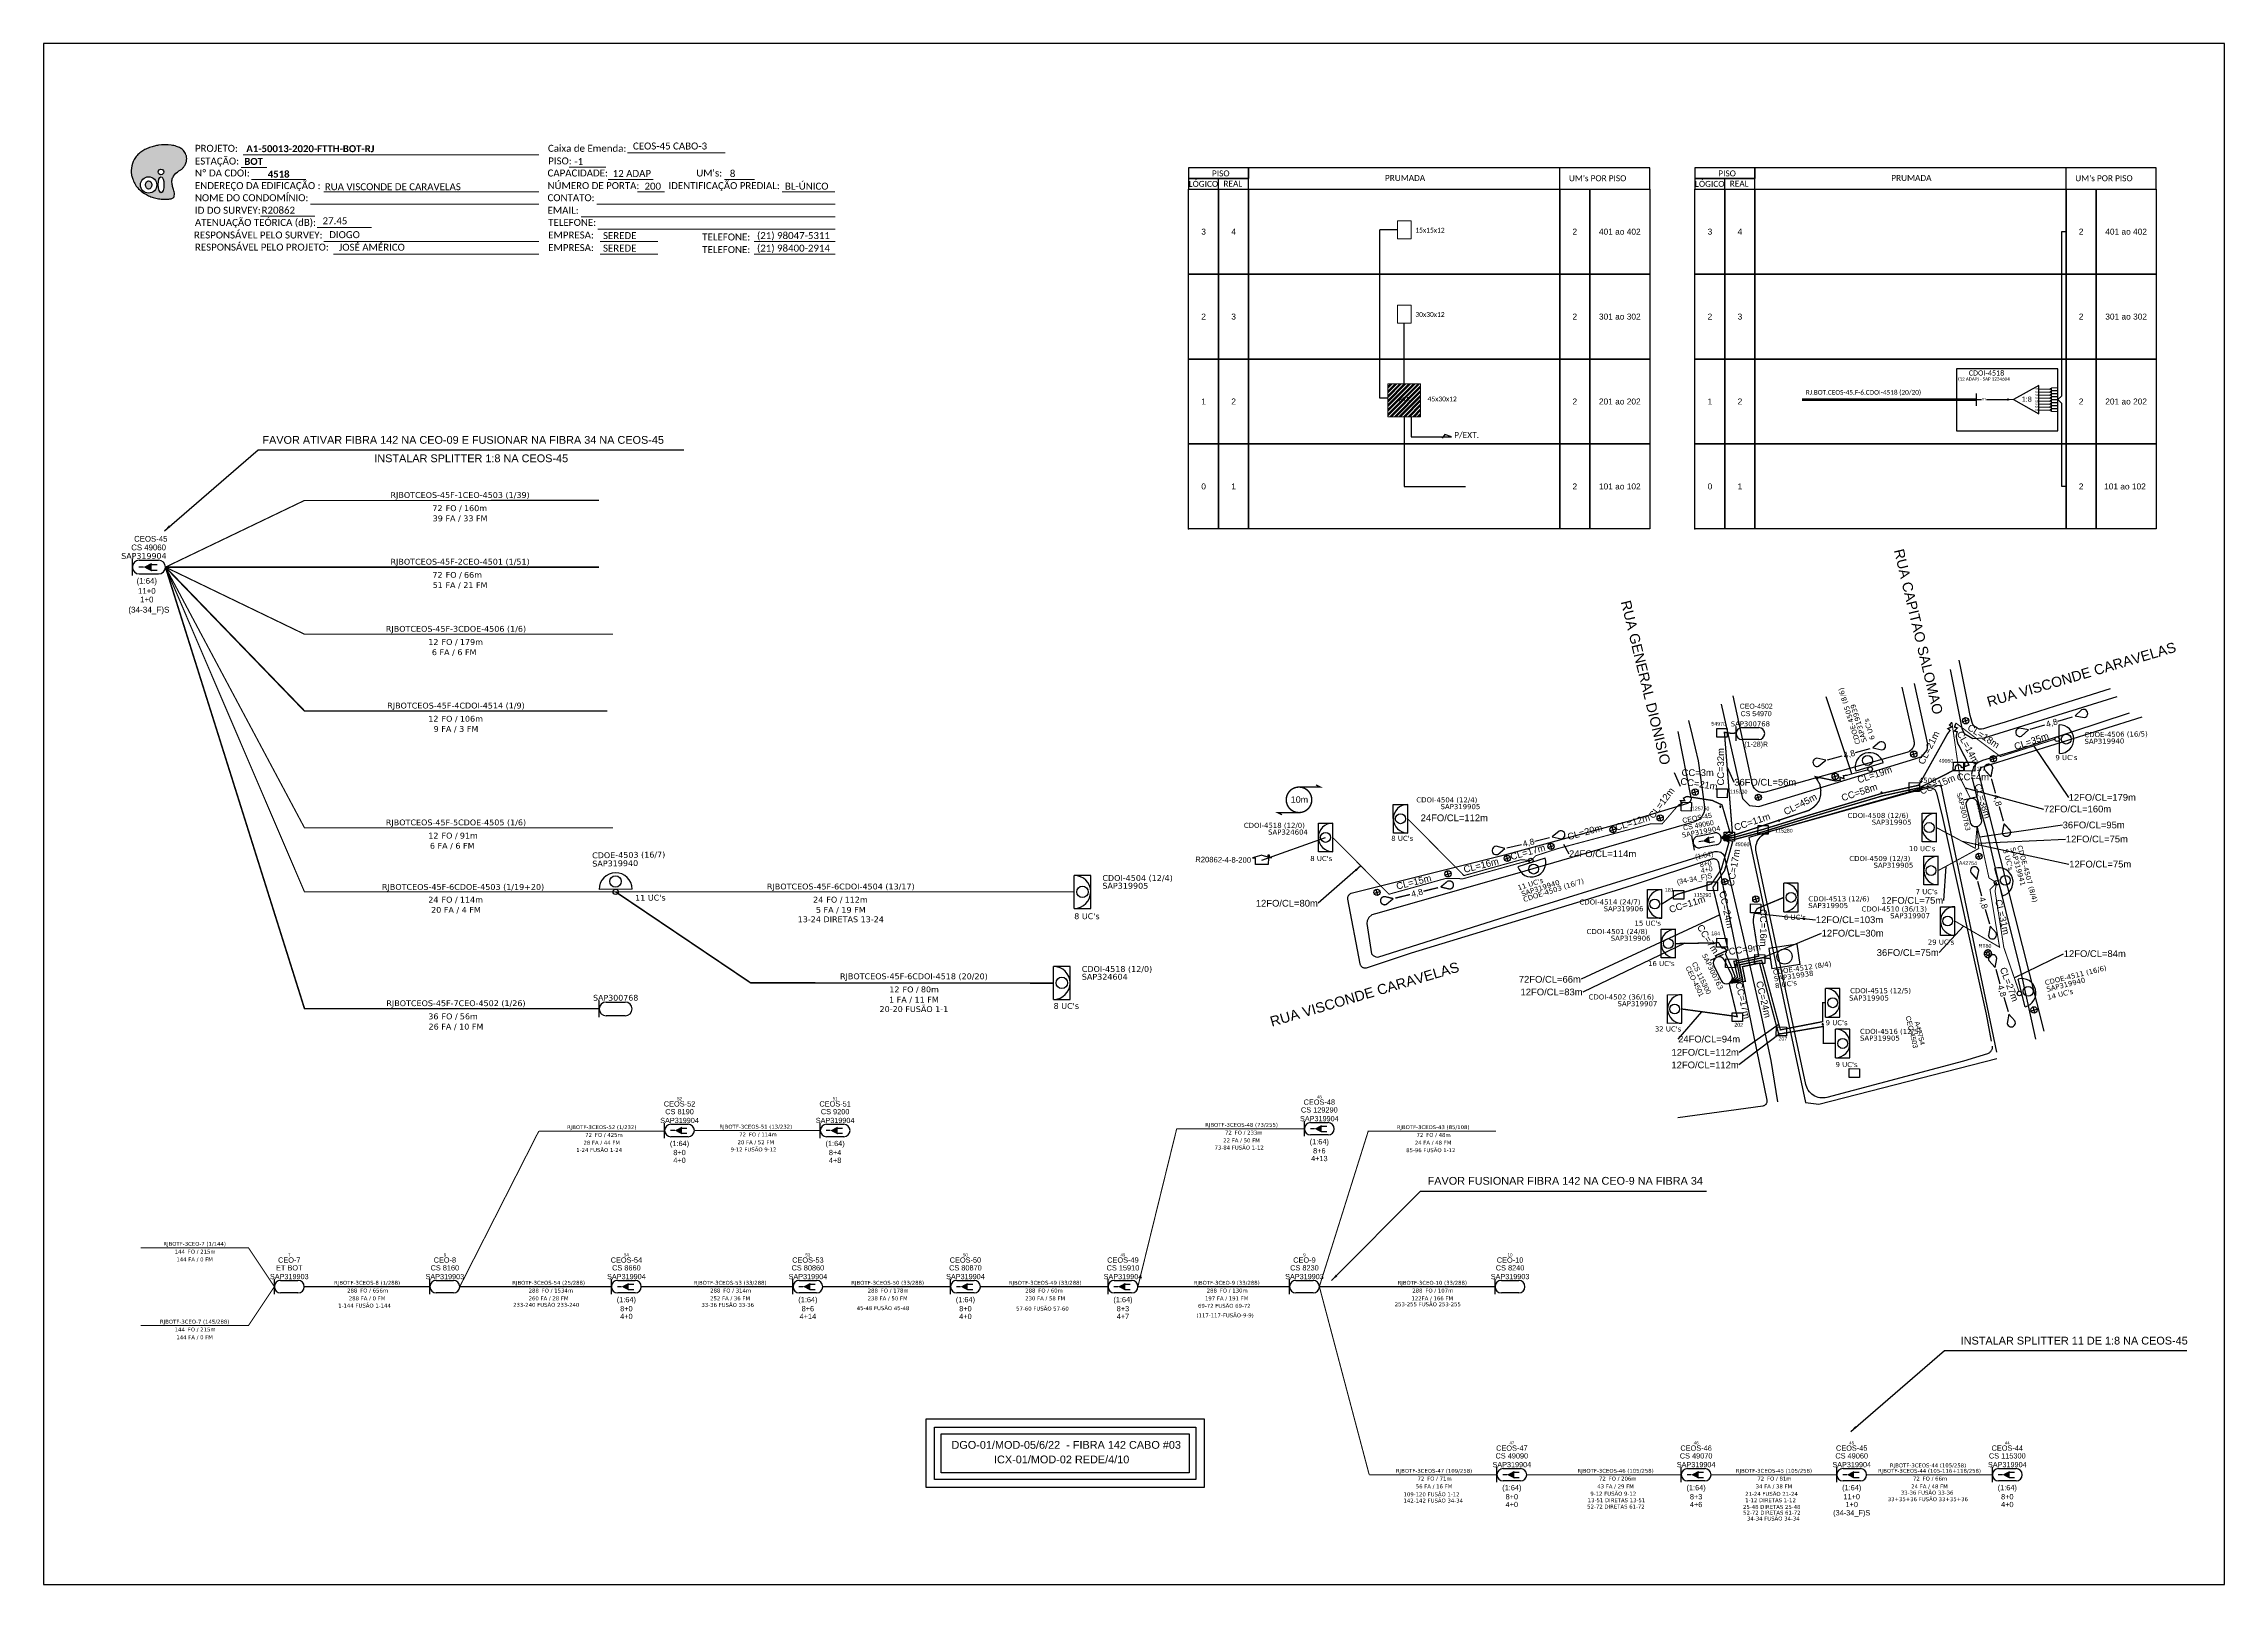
# Model space of a CAD drawing. Header units: millimetres. Extents: x 1934 to 2775, y 1519 to 2113.
import ezdxf
from ezdxf.enums import TextEntityAlignment as Align

# ---------------------------------------------------------------- set-up
doc = ezdxf.new("R2010")
doc.units = ezdxf.units.MM
doc.header["$LTSCALE"] = 3
doc.header["$MEASUREMENT"] = 0
doc.linetypes.add('DIVIDE', pattern=[1.25, 0.5, -0.25, 0, -0.25, 0, -0.25])
for name, color, linetype in [('CD a instalar', 1, 'Continuous'), ('CDO_POSTE', 1, 'Continuous'), ('CDOE', 1, 'Continuous'), ('CDOI', 1, 'Continuous'), ('CEO', 1, 'Continuous'), ('CEOS', 1, 'Continuous'), ('GIR_LV_EDIFICIOS', 7, 'Continuous'), ('label_cabos', 7, 'Continuous'), ('LAYOUT', 7, 'Continuous'), ('LEGENDAS_INFRAESTRUTURAS', 7, 'Continuous'), ('MUB_DIVISA', 7, 'Continuous'), ('MUB_MEIOFIO', 253, 'Continuous'), ('MUB_QUADRAS', 253, 'Continuous'), ('NOS_DE_INFRAESTRUTURA', 7, 'Continuous'), ('SEGMENTO_texto', 7, 'Continuous')]:
    doc.layers.add(name, color=color, linetype=linetype)
doc.layers.add('Texto_Cabos', color=1, linetype='Continuous', lineweight=20)
doc.styles.add('ARIAL', font='arial.ttf')
doc.styles.add('siredit', font='verdana.ttf')
doc.styles.get("Standard").update_dxf_attribs({"font": 'arial.ttf'})
doc.styles.add('Style-font000', font='font000.shx')
doc.styles.add('WMF-Calibri0', font='calibri.ttf')
doc.styles.add('WMF-Calibri1', font='calibrib.ttf')
doc.linetypes.add('FENCELINE1', pattern='A,0.25,-0.1,[133,ltypeshp.shx,S=0.1,R=0,X=-0.1,Y=0],-0.1,1', length=1.45)
doc.dimstyles.get("Standard").update_dxf_attribs({"dimtxt": 0.18, "dimasz": 0.18, "dimexe": 0.18, "dimexo": 0.0625, "dimgap": 0.09, "dimtad": 0, "dimtih": 1, "dimtoh": 1, "dimdec": 4, "dimzin": 0, "dimdsep": 46, "dimtxsty": 'Standard', "dimcen": 0.09, "dimadec": 0, "dimazin": 0, "dimtfac": 1, "dimtdec": 4, "dimtofl": 0, "dimtmove": 0, "dimatfit": 3, "dimfxl": 0, "dimtolj": 1, "dimtzin": 0, "dimarcsym": 0})

# ---------------------------------------------------------------- blocks, each defined once
blk = doc.blocks.new('ANDAR_MAIOR')
for points in [[(0, 32.74), (11.57, 32.74), (11.57, 0), (0, 0)], [(11.57, 32.74), (23.15, 32.74), (23.15, 0), (11.57, 0)], [(23.15, 32.74), (143.15, 32.74), (143.15, 0), (23.15, 0)], [(143.15, 32.74), (154.72, 32.74), (154.72, 0), (143.15, 0)], [(154.72, 32.74), (177.86, 32.74), (177.86, 0), (154.72, 0)]]:
    blk.add_lwpolyline(points, close=True)
blk.add_point((0, 0))
at = {"style": 'ARIAL', "flags": 4}
for tag, p in [('LOGICO', (5.79, 16.37)), ('REAL', (17.36, 16.37)), ("UC'S POR PISO", (148.93, 16.37)), ('N°DOS_APS', (166.29, 16.37))]:
    blk.add_attdef(tag, text='', height=2.3, dxfattribs=at).set_placement(p, align=Align.MIDDLE_CENTER)
blk = doc.blocks.new('A$C4360606C')
at = {"color": 0}
for points in [[(0, 4.11), (23.15, 4.11), (23.15, 8.22), (0, 8.22)], [(0, 0), (23.15, 0), (23.15, 4.11), (0, 4.11)]]:
    blk.add_lwpolyline(points, close=True, dxfattribs=at)
for points in [[(11.57, 0), (11.57, 4.11)], [(23.15, 0), (177.9, 0), (177.9, 8.22), (23.15, 8.22), (23.15, 8.22), (23.15, 4.11)], [(143.15, 0), (143.15, 8.22)]]:
    blk.add_lwpolyline(points)
at = {"color": 0, "style": 'WMF-Calibri0'}
for s, p in [('  LÓGICO', (-1.58, 0.89)), ('     PISO', (4.96, 4.92)), ('    REAL', (10.18, 0.95)), ('PRUMADA', (75.71, 3.18)), ("UM's POR PISO", (146.67, 3.06))]:
    blk.add_text(s, height=2.3, dxfattribs=at).set_placement(p)
blk = doc.blocks.new('SPLT_1-8_SC-APC')
at = {"color": 1, "lineweight": 0}
blk.add_lwpolyline([(-17.04, -7.55), (-19.26, -7.55)], dxfattribs=at)
at = {"color": 1}
blk.add_lwpolyline([(-7.37, -2.1), (-17.04, -7.55), (-7.37, -13), (-7.37, -2.1)], dxfattribs=at)
at = {"color": 3, "lineweight": 0}
for points in [[(-2.99, -3.51), (-7.37, -3.51)], [(-7.37, -4.66), (-2.99, -4.66)], [(-7.37, -5.82), (-2.99, -5.82)], [(-7.37, -6.97), (-2.99, -6.97)], [(-7.37, -8.12), (-2.99, -8.12)], [(-2.41, -3.02), (-2.41, -4)], [(-2.41, -3.02), (0, -3.02)], [(-2.41, -4), (0, -4)], [(-2.41, -4.17), (-2.41, -5.16)], [(-2.41, -4.17), (0, -4.17)], [(-2.41, -5.16), (0, -5.16)], [(-2.41, -5.32), (-2.41, -6.31)], [(-2.41, -5.32), (0, -5.32)], [(-2.41, -6.31), (0, -6.31)], [(-2.41, -6.48), (-2.41, -7.46)], [(-2.41, -6.48), (0, -6.48)], [(-2.41, -7.46), (0, -7.46)], [(-2.41, -7.63), (-2.41, -8.62)], [(-2.41, -7.63), (0, -7.63)], [(-7.37, -9.28), (-2.99, -9.28)], [(-7.37, -10.43), (-2.99, -10.43)], [(-7.37, -11.58), (-2.99, -11.58)], [(-2.41, -8.62), (0, -8.62)], [(-2.41, -8.78), (-2.41, -9.77)], [(-2.41, -8.78), (0, -8.78)], [(-2.41, -9.77), (0, -9.77)], [(-2.41, -9.94), (-2.41, -10.92)], [(-2.41, -9.94), (0, -9.94)], [(-2.41, -10.92), (0, -10.92)], [(-2.41, -11.09), (-2.41, -12.08)], [(-2.41, -11.09), (0, -11.09)], [(-2.41, -12.08), (0, -12.08)]]:
    blk.add_lwpolyline(points, dxfattribs=at)
for points in [[(-2.99, -3.22), (-2.41, -3.22), (-2.41, -3.8), (-2.99, -3.8)], [(-2.99, -4.38), (-2.41, -4.38), (-2.41, -4.95), (-2.99, -4.95)], [(-2.99, -5.53), (-2.41, -5.53), (-2.41, -6.1), (-2.99, -6.1)], [(-2.99, -6.68), (-2.41, -6.68), (-2.41, -7.26), (-2.99, -7.26)], [(-2.99, -7.84), (-2.41, -7.84), (-2.41, -8.41), (-2.99, -8.41)], [(-2.99, -8.99), (-2.41, -8.99), (-2.41, -9.56), (-2.99, -9.56)], [(-2.99, -10.14), (-2.41, -10.14), (-2.41, -10.72), (-2.99, -10.72)], [(-2.99, -11.3), (-2.41, -11.3), (-2.41, -11.87), (-2.99, -11.87)]]:
    blk.add_lwpolyline(points, close=True, dxfattribs=at)
at = {"color": 1, "style": 'ARIAL'}
for s, height, p in [('1:8', 2, (-13.91, -8.4)), ('S1', 0.75, (-8.74, -3.78)), ('S2', 0.75, (-8.74, -4.97)), ('S3', 0.75, (-8.74, -6.18)), ('S4', 0.75, (-8.74, -7.36)), ('S5', 0.75, (-8.74, -8.57)), ('S6', 0.75, (-8.74, -9.69)), ('S7', 0.75, (-8.74, -10.78)), ('S8', 0.75, (-8.74, -11.9))]:
    blk.add_text(s, height=height, dxfattribs=at).set_placement(p)
blk = doc.blocks.new('OI')
h = blk.add_hatch(color=40)
edge = h.paths.add_edge_path()
edge.add_spline(control_points=[(4.35, -0.67), (3.92, -0.99), (3.26, -1.5), (2.81, -2.59), (2.9, -3.5), (3.06, -4.27), (3.31, -4.85), (3.37, -5.39), (3.4, -5.88), (3.2, -6.4), (2.54, -6.61), (1.65, -6.63), (0.55, -6.67), (-0.56, -6.42), (-1.61, -6.14), (-2.77, -5.61), (-3.92, -4.77), (-4.89, -3.7), (-5.34, -2.65), (-5.6, -1.94), (-5.85, -0.96), (-5.71, 0.47), (-5.1, 2.02), (-4.14, 3.02), (-3.3, 3.61), (-2.37, 4.16), (-1.36, 4.44), (-0.56, 4.7), (0.79, 4.85), (2.24, 4.97), (3.79, 4.57), (4.67, 4.21), (5.44, 3.65), (5.76, 2.99), (6.03, 2.21), (6.01, 1.46), (5.72, 0.64), (5.31, 0.08), (4.88, -0.38), (4.51, -0.55), (4.35, -0.67)], knot_values=[0, 0, 0, 0, 1.60434, 2.417191, 3.427595, 4.282808, 4.776746, 5.304182, 5.888771, 6.258406, 6.858137, 7.79129, 8.986195, 10.124242, 11.187857, 12.242908, 13.953784, 15.414161, 16.515391, 17.349188, 17.675853, 19.552021, 21.515531, 22.568638, 23.63245, 24.621084, 25.782718, 26.745347, 27.142653, 29.870543, 31.004649, 31.921532, 32.709589, 33.801391, 34.042471, 35.192333, 35.971461, 36.628871, 37.254359, 37.836911, 37.836911, 37.836911, 37.836911], degree=3, periodic=0)
h.paths.add_polyline_path([(1.13, -0.87, -1), (-0.04, -0.87, -1)], flags=16)
edge = h.paths.add_edge_path(flags=16)
edge.add_ellipse((0.56, -3.59), major_axis=(-0.02, 1.71), ratio=0.361305, start_angle=0, end_angle=360)
h.paths.add_polyline_path([(-0.36, -3.62, -1), (-3.8, -3.62, -1)], flags=16)
edge = h.paths.add_edge_path(flags=0)
edge.add_ellipse((-2.08, -3.62), major_axis=(0, 0.885), ratio=0.758294, start_angle=0, end_angle=360)
at = {"color": 40}
for centre, radius in [((-2.08, -3.62), 1.72), ((0.54, -0.87), 0.587)]:
    blk.add_circle(centre, radius, dxfattribs=at)
blk.add_ellipse((-2.08, -3.62), major_axis=(0, 0.885), ratio=0.758294, start_param=-3.141592653589792, end_param=3.141592653589792, dxfattribs=at)
blk.add_ellipse((0.56, -3.59), major_axis=(-0.02, 1.71), ratio=0.361305, dxfattribs=at)
at = {"color": 40, "start_tangent": (-0.800898, -0.598801), "end_tangent": (-0.800898, -0.598801)}
blk.add_spline([(4.35, -0.67), (3.2, -1.78), (2.9, -2.54), (2.92, -3.55), (3.12, -4.38), (3.28, -4.85), (3.37, -5.37), (3.35, -5.95), (3.2, -6.29), (2.66, -6.55), (1.73, -6.63), (0.54, -6.62), (-0.58, -6.41), (-1.6, -6.11), (-2.56, -5.67), (-3.95, -4.67), (-4.89, -3.56), (-5.37, -2.56), (-5.64, -1.78), (-5.72, -1.46), (-5.63, 0.42), (-4.84, 2.22), (-4.13, 2.99), (-3.27, 3.62), (-2.4, 4.09), (-1.3, 4.47), (-0.37, 4.72), (0.02, 4.77), (2.75, 4.8), (3.85, 4.53), (4.69, 4.16), (5.31, 3.68), (5.85, 2.73), (5.93, 2.5), (5.94, 1.35), (5.67, 0.62), (5.29, 0.08), (4.84, -0.36), (4.35, -0.67)], degree=3, dxfattribs=at)
blk = doc.blocks.new('CARIMBO')
at = {"color": 7, "lineweight": 0}
for points in [[(35.66, -16.79), (111.64, -16.79)], [(134.48, -16.3), (159.61, -16.3)], [(35.15, -20.06), (41.7, -20.06)], [(119.43, -20.02), (128.92, -20.02)], [(37.81, -23.14), (51.75, -23.14)], [(56.38, -26.37), (111.64, -26.37)], [(129.48, -23.14), (141.1, -23.14)], [(137.07, -26.37), (144.01, -26.37)], [(159.42, -23.14), (167.09, -23.14)], [(174.24, -26.37), (187.8, -26.37)], [(40.13, -32.55), (54.07, -32.55)], [(52.97, -29.48), (111.64, -29.48)], [(122.56, -32.72), (187.83, -32.72)], [(126.6, -29.48), (187.83, -29.48)], [(54.67, -35.52), (68.61, -35.52)], [(56.38, -39.07), (111.64, -39.07)], [(126.84, -35.96), (187.83, -35.96)], [(127.45, -39.07), (142.25, -39.07)], [(167.06, -39.07), (187.83, -39.07)], [(58.87, -42.31), (111.64, -42.31)], [(127.45, -42.31), (142.25, -42.31)], [(167.06, -42.31), (187.83, -42.31)]]:
    blk.add_lwpolyline(points, dxfattribs=at)
at = {"color": 7, "xscale": 1.213923925163967, "yscale": 1.213923925163967, "zscale": 1.213923925163967, "rotation": 0.1532896023949059}
blk.add_blockref('OI', (13.86, -20.16), dxfattribs=at)
at = {"color": 7, "lineweight": 0, "style": 'WMF-Calibri0'}
for s, height, p in [('PROJETO:', 1.793, (23.26, -16.04)), ('Caixa de Emenda:', 1.7927, (114.02, -16.04)), ('ESTAÇÃO:', 1.793, (23.26, -19.32)), ('Nº DA CDOI:', 1.7927, (23.26, -22.39)), ('CAPACIDADE:', 1.7927, (113.91, -22.39)), ('PISO:', 1.793, (114.09, -19.28)), ("UM's:", 1.793, (152.15, -22.39)), ('ENDEREÇO DA EDIFICAÇÃO :', 1.7927, (23.26, -25.63)), ('NOME DO CONDOMÍNIO:', 1.7927, (23.26, -28.74)), ('CONTATO:', 1.793, (113.91, -28.74)), ('NÚMERO DE PORTA:', 1.7927, (113.91, -25.63)), ('IDENTIFICAÇÃO PREDIAL:', 1.7927, (144.99, -25.63)), ('ATENUAÇÃO TEÓRICA (dB):', 1.7927, (23.26, -35.09)), ('ID DO SURVEY:', 1.7927, (23.26, -31.97)), ('EMAIL:', 1.793, (113.91, -31.97)), ('TELEFONE:', 1.793, (114.09, -35.09)), ('RESPONSÁVEL PELO SURVEY:', 1.7927, (23.02, -38.32)), ('RESPONSÁVEL PELO PROJETO:', 1.7927, (23.26, -41.44)), ('EMPRESA:', 1.793, (114.09, -38.32)), ('TELEFONE:', 1.793, (153.7, -38.83)), ('EMPRESA:', 1.793, (114.09, -41.56)), ('TELEFONE:', 1.793, (153.7, -42.06))]:
    blk.add_text(s, height=height, dxfattribs=at).set_placement(p)
at = {"color": 7, "lineweight": 0, "flags": 8}
for tag, p, style in [('PROJ', (36.46, -16.13), 'WMF-Calibri1'), ('CEOS-XX', (135.87, -15.46), 'WMF-Calibri0'), ('EST', (35.94, -19.41), 'WMF-Calibri1'), ('PISO_PTR', (120.78, -19.42), 'WMF-Calibri0'), ('CAPAC.', (130.66, -22.52), 'WMF-Calibri0'), ("UC'S", (160.78, -22.54), 'WMF-Calibri0'), ('NOME_DO_COND.', (53.23, -29.02), 'WMF-Calibri0'), ('LOGRADOURO', (56.65, -25.91), 'WMF-Calibri0'), ('NOME_DO_CONTATO', (127.3, -28.89), 'WMF-Calibri0'), ('N°', (138.85, -25.77), 'WMF-Calibri0'), ('N°PREDIO', (174.94, -25.77), 'WMF-Calibri0'), ('_ID_', (40.39, -31.94), 'WMF-Calibri0'), ('O_POTEN', (56.06, -34.68), 'WMF-Calibri0'), ('EMAIL', (123.26, -32.12), 'WMF-Calibri0'), ('TELEFONE', (127.55, -35.36), 'WMF-Calibri0'), ('RES_SURVEY', (57.78, -38.23), 'WMF-Calibri0'), ('EMP_RESP_SURVEY', (128.16, -38.47), 'WMF-Calibri0'), ('CONT_RESP_SURVEY', (167.76, -38.47), 'WMF-Calibri0'), ('RES_PROJ', (60.27, -41.47), 'WMF-Calibri0'), ('EMP_RESP_PROJ', (128.16, -41.71), 'WMF-Calibri0'), ('CONT_RESP_PROJ', (167.76, -41.71), 'WMF-Calibri0')]:
    blk.add_attdef(tag, p, '', height=1.79, dxfattribs=dict(at, style=style))
at = {"color": 7, "lineweight": 0, "style": 'WMF-Calibri1', "flags": 8}
blk.add_attdef("N° CDO'S", text='', height=1.79, dxfattribs=at).set_placement((44.78, -22.68), align=Align.CENTER)

msp = doc.modelspace()

# ---------------------------------------------------------------- hatches: boundary and pattern name
at = {"linetype": 'Continuous'}
h = msp.add_hatch(dxfattribs=at)
h.set_pattern_fill('STEEL', color=1, scale=10, style=0)
h.set_pattern_definition([(45, (1342.8305, 1316.1787), (-0.8838835, 0.8838835), []), (45, (1342.8305, 1316.8037), (-0.8838835, 0.8838835), [])])
h.paths.add_polyline_path([(2452.44, 1981.98), (2452.44, 1969.33), (2465.09, 1969.33), (2465.09, 1981.98)])
h.paths.add_polyline_path([(2456.23, 1974.64), (2461.68, 1974.64), (2461.68, 1977.42), (2456.23, 1977.42)], flags=24)
h = msp.add_hatch(color=3)
h.dxf.hatch_style = 1
edge = h.paths.add_edge_path()
edge.add_arc((2691.63, 1975.94), 0.256, 0, 360)

# ---------------------------------------------------------------- linework, layer by layer
at = {"color": 0}
for p, q in [((2449.37, 1976.43), (2449.37, 2041.38)), ((2456.12, 2041.38), (2449.37, 2041.38)), ((2458.77, 1981.98), (2458.77, 2005.45)), ((2458.77, 1981.98), (2458.77, 1998.38)), ((2452.44, 1976.43), (2449.37, 1976.43)), ((2458.77, 1969.33), (2458.77, 1942.45)), ((2458.77, 1942.45), (2482.43, 1942.45))]:
    msp.add_line(p, q, dxfattribs=at)
at = {"color": 3}
for p, q in [((2712.37, 2040.69), (2714.03, 2040.69)), ((2679.48, 1975.94), (2681.34, 1975.94)), ((2683.27, 1975.94), (2691.63, 1975.94))]:
    msp.add_line(p, q, dxfattribs=at)
at = {"linetype": 'Continuous'}
msp.add_lwpolyline([(1934.06, 1519.17), (2775.06, 1519.17), (2775.06, 2113.17), (1934.06, 2113.17)], close=True, dxfattribs=at)
at = {"color": 0, "lineweight": 0}
for points in [[(2456.12, 2044.83), (2461.42, 2044.83), (2461.42, 2037.93), (2456.12, 2037.93)], [(2456.12, 2012.35), (2461.42, 2012.35), (2461.42, 2005.45), (2456.12, 2005.45)]]:
    msp.add_lwpolyline(points, close=True, dxfattribs=at)
at = {"color": 3}
msp.add_lwpolyline([(2714.03, 1942.45), (2712.38, 1942.45), (2712.37, 1974.41), (2710.81, 1975.92), (2712.37, 1977.43), (2712.37, 2040.69)], dxfattribs=at)
at = {"color": 1}
msp.add_lwpolyline([(2710.81, 1987.8), (2671.74, 1987.8), (2671.74, 1963.93), (2710.81, 1963.93)], close=True, dxfattribs=at)
at = {"color": 1, "lineweight": 0}
msp.add_lwpolyline([(2452.44, 1981.98), (2465.09, 1981.98), (2465.09, 1969.33), (2452.44, 1969.33)], close=True, dxfattribs=at)
at = {"color": 1, "const_width": 1}
msp.add_lwpolyline([(2612.21, 1975.94), (2679.48, 1975.94)], dxfattribs=at)
at = {"color": 1}
msp.add_lwpolyline([(2679.48, 1973.53), (2679.48, 1978.25)], dxfattribs=at)
at = {"color": 0}
msp.add_lwpolyline([(2461.45, 1969.33), (2461.45, 1961.55), (2477, 1961.55), (2474.37, 1962.49), (2473.36, 1961.12)], dxfattribs=at)
at = {"color": 1, "linetype": 'Continuous'}
for points in [[(2674.1, 1851.8), (2676.44, 1852.43)], [(2675.59, 1850.94), (2674.96, 1853.28)], [(2654.11, 1838.93), (2656.45, 1839.56)], [(2655.6, 1838.07), (2654.97, 1840.41)], [(2684.81, 1837.14), (2687.15, 1837.77)], [(2686.3, 1836.28), (2685.67, 1838.62)], [(2571.28, 1823.44), (2570.65, 1825.78)], [(2623.78, 1830.34), (2626.12, 1830.97)], [(2625.27, 1829.48), (2624.63, 1831.82)], [(2569.8, 1824.29), (2572.14, 1824.92)], [(2594.13, 1822.26), (2596.47, 1822.89)], [(2595.61, 1821.4), (2594.98, 1823.74)], [(2538.12, 1809.78), (2540.46, 1810.41)], [(2539.61, 1808.93), (2538.98, 1811.27)], [(2556.3, 1814.28), (2558.64, 1814.91)], [(2557.78, 1813.42), (2557.15, 1815.76)], [(2498.83, 1797.91), (2498.19, 1800.25)], [(2514.22, 1803.39), (2516.56, 1804.02)], [(2515.7, 1802.54), (2515.07, 1804.88)], [(2679.23, 1799.56), (2681.57, 1800.19)], [(2680.72, 1798.71), (2680.09, 1801.05)], [(2474.49, 1792.78), (2476.83, 1793.42)], [(2475.98, 1791.93), (2475.35, 1794.27)], [(2497.34, 1798.76), (2499.68, 1799.39)], [(2447.14, 1785.63), (2449.48, 1786.26)], [(2448.63, 1784.78), (2448, 1787.12)], [(2581.22, 1789.73), (2583.56, 1790.36)], [(2582.7, 1788.88), (2582.07, 1791.22)], [(2593.2, 1783.03), (2595.54, 1783.66)], [(2594.69, 1782.18), (2594.05, 1784.52)], [(2700.48, 1740.34), (2702.82, 1740.97)], [(2701.97, 1739.48), (2701.34, 1741.82)]]:
    msp.add_lwpolyline(points, dxfattribs=at)
at = {"color": 4, "linetype": 'Continuous'}
msp.add_lwpolyline([(2403.89, 1798.41), (2428.42, 1807.15)], dxfattribs=at)
at = {"color": 7, "linetype": 'Continuous', "const_width": 0.4}
for points in [[(2094.55, 1633.94), (2125.04, 1693.94)], [(2125.04, 1693.94), (2173.54, 1693.94)], [(2185.05, 1694.14), (2233.55, 1694.14)], [(2371.03, 1694.82), (2356.05, 1633.94)], [(2371.03, 1694.82), (2420.28, 1694.82)], [(2426.03, 1633.94), (2444.9, 1693.94), (2494.15, 1693.94)], [(2023.05, 1633.94), (2013.05, 1648.94), (1971.55, 1648.94)], [(2023.05, 1633.94), (2013.05, 1618.94), (1971.55, 1618.94)], [(2034.55, 1633.94), (2083.05, 1633.94)], [(2094.55, 1633.94), (2153.05, 1633.94)], [(2164.55, 1633.94), (2223.05, 1633.94)], [(2234.55, 1633.94), (2283.8, 1633.94)], [(2295.3, 1633.94), (2344.55, 1633.94)], [(2356.05, 1633.94), (2414.55, 1633.94)], [(2426.03, 1633.94), (2493.84, 1633.94)]]:
    msp.add_lwpolyline(points, dxfattribs=at)
at = {"color": 5, "linetype": 'Continuous', "const_width": 0.4}
for points in [[(2426.05, 1633.94), (2445.27, 1561.44)], [(2445.27, 1561.44), (2494.52, 1561.44)], [(2506.02, 1561.44), (2565.59, 1561.44)], [(2577.09, 1561.44), (2625.59, 1561.44)]]:
    msp.add_lwpolyline(points, dxfattribs=at)
at = {"color": 1, "linetype": 'Continuous'}
for points in [[(2274.42, 1583), (2381.63, 1583), (2381.63, 1556.46), (2274.42, 1556.46)], [(2277.62, 1579.8), (2378.44, 1579.8), (2378.44, 1559.66), (2277.62, 1559.66)], [(2280.18, 1577.25), (2375.88, 1577.25), (2375.88, 1562.22), (2280.18, 1562.22)]]:
    msp.add_lwpolyline(points, close=True, dxfattribs=at)
at = {"linetype": 'Continuous', "const_width": 0.4}
msp.add_lwpolyline([(2637.09, 1561.44), (2685.59, 1561.44)], dxfattribs=at)
at = {"color": 3}
msp.add_circle((2691.63, 1975.94), 0.256, dxfattribs=at)
at = {"color": 1, "linetype": 'Continuous'}
for centre in [(2675.27, 1852.11), (2655.28, 1839.24), (2685.98, 1837.45), (2570.97, 1824.61), (2624.95, 1830.65), (2595.3, 1822.57), (2539.29, 1810.1), (2557.47, 1814.59), (2498.51, 1799.08), (2515.39, 1803.71), (2680.4, 1799.88), (2475.66, 1793.1), (2448.31, 1785.95), (2582.39, 1790.05), (2594.37, 1783.35), (2701.65, 1740.65)]:
    msp.add_circle(centre, 1.21, dxfattribs=at)
at = {"layer": 'CD a instalar', "color": 7, "linetype": 'Continuous'}
for points, const_width in [([(1981.04, 1911.35), (2034.67, 1911.35), (2148.29, 1911.35)], 0.6), ([(1981.04, 1911.35), (2034.67, 1855.89), (2151.48, 1855.89)], 0.6), ([(1981.04, 1911.35), (2034.67, 1741.14), (2148.3, 1741.14)], 0.6), ([(2581.05, 1807.02), (2585.33, 1808.76), (2582.25, 1847.65), (2584.71, 1847.3), (2586.74, 1847.35)], 0.52), ([(2581.05, 1807.02), (2586.11, 1807.21), (2597.1, 1810.22), (2615.52, 1815.9), (2642.97, 1824.12), (2657.21, 1827.26), (2668.27, 1847.06)], 0.52), ([(2581.05, 1807.02), (2586.12, 1808.08), (2614.94, 1817.62), (2616.8, 1818.89), (2617.71, 1819.83), (2618.78, 1821.31), (2619.3, 1823.19), (2619.44, 1825.39), (2619.06, 1827.6), (2617.29, 1830.56), (2625.33, 1828.9)], 0.52), ([(2581.05, 1807.02), (2584, 1805.27), (2581.03, 1794.8), (2581.03, 1794.8), (2577.26, 1789.22), (2564.03, 1785.19), (2558.14, 1781.48)], 0.52), ([(2581.05, 1807.02), (2585.46, 1805.63), (2582.29, 1794.31), (2577.81, 1787.92), (2583.68, 1763.78), (2578.83, 1761.51), (2579.19, 1760.82)], 0.52), ([(2584.06, 1750.91), (2584.06, 1750.91), (2584.06, 1750.91), (2584.06, 1750.91), (2587.35, 1753.22), (2585.89, 1759.36), (2595.46, 1761.32), (2593.44, 1774.08), (2593.44, 1775.77), (2593.74, 1777.7), (2594.86, 1779.7), (2605.18, 1784.02)], 0.52), ([(2584.06, 1750.91), (2584.06, 1750.91), (2584.06, 1750.91), (2584.06, 1750.91), (2584.06, 1750.91), (2584.06, 1750.91), (2584.06, 1750.91), (2588.3, 1752.84), (2587.09, 1758.74), (2596.94, 1760.77), (2596.94, 1760.77), (2599.95, 1760.41)], 0.52), ([(2584.06, 1750.91), (2589.27, 1752.38), (2588.11, 1758.02), (2596.61, 1759.76), (2603.81, 1732.95), (2620.16, 1736.12), (2620.16, 1743.41), (2621.27, 1743.41)], 0.52), ([(2584.06, 1750.91), (2590.35, 1751.67), (2589.2, 1757.32), (2595.79, 1758.7), (2603.18, 1731.31), (2620.36, 1734.25), (2620.36, 1727.71), (2625.11, 1727.71)], 0.52), ([(2584.06, 1750.91), (2584.06, 1750.91), (2584.06, 1750.91), (2584.06, 1750.91), (2584.06, 1750.91), (2584.06, 1750.91), (2584.06, 1750.91), (2587.17, 1738.07), (2565.85, 1740.99)], 0.52)]:
    msp.add_lwpolyline(points, dxfattribs=dict(at, const_width=const_width))
at = {"layer": 'CD a instalar', "color": 7, "linetype": 'Continuous', "const_width": 0.52}
for points in [[(2581.05, 1807.02), (2586.1, 1806.34), (2597.03, 1809.28), (2615.9, 1815.09), (2643.16, 1823.14), (2657.49, 1826.3), (2671.37, 1833.39, -1.248562), (2673.67, 1833.95), (2676.56, 1835.08), (2672.23, 1843.46), (2671.61, 1846.24)], [(2584.06, 1750.91), (2584.06, 1750.91), (2584.06, 1750.91), (2584.06, 1750.91), (2584.06, 1750.91), (2584.06, 1750.91), (2586.4, 1753.45), (2584.53, 1758.14), (2582.58, 1762.32, 0.893279), (2581.34, 1764.37), (2580.05, 1766.52), (2563.37, 1766.21)]]:
    msp.add_lwpolyline(points, format="xyb", dxfattribs=at)
at = {"layer": 'CD a instalar', "color": 5, "linetype": 'Continuous', "const_width": 0.52}
msp.add_lwpolyline([(2581.05, 1807.02), (2584.25, 1809.57), (2581.34, 1819.66), (2577.59, 1821.39), (2577.59, 1821.39), (2567.73, 1822.94)], dxfattribs=at)
at = {"layer": 'CD a instalar', "linetype": 'Continuous', "const_width": 0.6}
msp.add_lwpolyline([(2154.67, 1786.14), (2206.74, 1751.05), (2323.55, 1750.99)], dxfattribs=at)
at = {"layer": 'CDO_POSTE', "color": 7}
for points in [[(2711.52, 1839.49), (2711.37, 1850.54)], [(2643.49, 1835.96), (2632.95, 1832.66)], [(2689.51, 1784.58), (2686.55, 1795.22)], [(2698.2, 1741.82), (2695.53, 1752.55)]]:
    msp.add_lwpolyline(points, dxfattribs=at)
at = {"layer": 'CDO_POSTE', "color": 5}
for points in [[(2513.15, 1799.11), (2502.62, 1795.76)], [(2161.03, 1787.23), (2148.28, 1787.07)]]:
    msp.add_lwpolyline(points, dxfattribs=at)
at = {"layer": 'CDO_POSTE', "color": 7}
for centre, radius in [((2710.57, 1845), 0.865), ((2714.07, 1845.05), 1.91), ((2637.44, 1836.82), 1.91), ((2638.48, 1833.47), 0.865), ((2690.56, 1790.6), 1.91), ((2687.19, 1789.67), 0.865), ((2699.41, 1747.82), 1.91), ((2696.01, 1746.97), 0.865)]:
    msp.add_circle(centre, radius, dxfattribs=at)
at = {"layer": 'CDO_POSTE', "color": 5}
for centre, radius in [((2154.62, 1790.18), 2.2), ((2507.62, 1798.27), 0.865), ((2508.68, 1794.93), 1.91), ((2154.67, 1786.14), 0.998)]:
    msp.add_circle(centre, radius, dxfattribs=at)
at = {"layer": 'CDO_POSTE', "color": 7}
for centre, start, end in [((2711.45, 1845.01), 270.73661, 90.73661), ((2638.22, 1834.31), 17.37411, 197.37411), ((2688.03, 1789.9), 285.54036, 105.54036), ((2696.87, 1747.19), 283.96353, 103.96353)]:
    msp.add_arc(centre, 5.53, start, end, dxfattribs=at)
at = {"layer": 'CDO_POSTE', "color": 5}
for centre, radius, start, end in [((2154.66, 1787.15), 6.38, 0.73661, 180.73661), ((2507.88, 1797.43), 5.53, 197.63079, 17.63079)]:
    msp.add_arc(centre, radius, start, end, dxfattribs=at)
at = {"layer": 'CDOE', "color": 7}
for p, q in [((2610.29, 1765.95), (2599.37, 1764.3)), ((2599.37, 1764.3), (2600.54, 1756.53)), ((2611.47, 1758.18), (2600.54, 1756.53)), ((2611.47, 1758.18), (2610.29, 1765.95))]:
    msp.add_line(p, q, dxfattribs=at)
msp.add_circle((2605.42, 1761.24), 2.91, dxfattribs=at)
at = {"layer": 'CDOI', "color": 7}
for p, q in [((2454.57, 1819.86), (2460.1, 1819.87)), ((2454.58, 1808.81), (2454.57, 1819.86)), ((2460.1, 1808.82), (2454.58, 1808.81)), ((2658.45, 1816.48), (2663.98, 1816.49)), ((2658.46, 1805.43), (2658.45, 1816.48)), ((2663.98, 1805.44), (2658.46, 1805.43)), ((2659.16, 1788.84), (2659.16, 1799.89)), ((2659.16, 1799.89), (2664.68, 1799.89)), ((2337.86, 1792.51), (2331.48, 1792.51)), ((2337.85, 1779.76), (2337.86, 1792.51)), ((2552.62, 1775.96), (2552.61, 1787.01)), ((2552.61, 1787.01), (2558.14, 1787.01)), ((2610.71, 1789.54), (2605.19, 1789.54)), ((2610.71, 1778.49), (2610.71, 1789.54)), ((2664.69, 1788.84), (2659.16, 1788.84)), ((2331.48, 1779.76), (2337.85, 1779.76)), ((2558.14, 1775.96), (2552.62, 1775.96)), ((2605.18, 1778.49), (2610.71, 1778.49)), ((2665.58, 1769.39), (2665.58, 1780.44)), ((2665.58, 1780.44), (2671.1, 1780.44)), ((2557.85, 1760.69), (2557.85, 1771.74)), ((2557.85, 1771.74), (2563.37, 1771.74)), ((2671.11, 1769.39), (2665.58, 1769.39)), ((2563.38, 1760.69), (2557.85, 1760.69)), ((2560.32, 1746.51), (2565.84, 1746.52)), ((2560.32, 1735.46), (2560.32, 1746.51)), ((2626.8, 1748.93), (2621.27, 1748.93)), ((2626.79, 1737.88), (2626.8, 1748.93)), ((2565.85, 1735.47), (2560.32, 1735.46)), ((2621.27, 1737.88), (2626.79, 1737.88)), ((2630.64, 1733.23), (2625.12, 1733.24)), ((2630.64, 1722.18), (2630.64, 1733.23)), ((2625.11, 1722.19), (2630.64, 1722.18))]:
    msp.add_line(p, q, dxfattribs=at)
at = {"layer": 'CDOI'}
for p, q in [((2425.66, 1801.62), (2425.66, 1812.67)), ((2425.66, 1812.67), (2431.18, 1812.67)), ((2431.19, 1801.62), (2425.66, 1801.62)), ((2329.93, 1757.42), (2323.56, 1757.42)), ((2329.93, 1744.67), (2329.93, 1757.42)), ((2323.55, 1744.67), (2329.93, 1744.67))]:
    msp.add_line(p, q, dxfattribs=at)
at = {"layer": 'CDOI', "color": 7}
for points in [[(2460.1, 1808.82), (2460.1, 1819.87)], [(2663.98, 1805.44), (2663.98, 1816.49)], [(2664.69, 1788.84), (2664.68, 1799.89)], [(2331.48, 1779.76), (2331.48, 1792.51)], [(2558.14, 1775.96), (2558.14, 1787.01)], [(2605.18, 1778.49), (2605.19, 1789.54)], [(2671.11, 1769.39), (2671.1, 1780.44)], [(2563.38, 1760.69), (2563.37, 1771.74)], [(2565.85, 1735.47), (2565.84, 1746.52)], [(2621.27, 1737.88), (2621.27, 1748.93)], [(2625.11, 1722.19), (2625.12, 1733.24)]]:
    msp.add_lwpolyline(points, dxfattribs=at)
at = {"layer": 'CDOI'}
for points in [[(2431.19, 1801.62), (2431.18, 1812.67)], [(2323.55, 1744.67), (2323.56, 1757.42)]]:
    msp.add_lwpolyline(points, dxfattribs=at)
for centre, radius in [((2428.42, 1807.15), 1.91), ((2326.74, 1751.05), 2.2)]:
    msp.add_circle(centre, radius, dxfattribs=at)
at = {"layer": 'CDOI', "color": 7}
for centre, radius in [((2457.34, 1814.34), 1.91), ((2661.22, 1810.96), 1.91), ((2661.92, 1794.36), 1.91), ((2334.67, 1786.14), 2.2), ((2555.38, 1781.48), 1.91), ((2607.95, 1784.02), 1.91), ((2668.34, 1774.91), 1.91), ((2560.61, 1766.21), 1.91), ((2563.08, 1740.99), 1.91), ((2624.03, 1743.41), 1.91), ((2627.88, 1727.71), 1.91)]:
    msp.add_circle(centre, radius, dxfattribs=at)
for centre, radius, start, end in [((2460.1, 1814.34), 5.52, 90.02759, 270.02759), ((2663.98, 1810.96), 5.52, 90.02759, 270.02759), ((2664.69, 1794.36), 5.52, 90.02759, 270.02759), ((2331.48, 1786.14), 6.37, 269.97241, 89.97241), ((2558.14, 1781.48), 5.52, 90.02759, 270.02759), ((2605.18, 1784.02), 5.52, 269.97241, 89.97241), ((2671.1, 1774.91), 5.52, 90.02759, 270.02759), ((2563.37, 1766.22), 5.52, 90.02759, 270.02759), ((2565.85, 1740.99), 5.52, 90.02759, 270.02759), ((2621.27, 1743.41), 5.52, 269.97241, 89.97241), ((2625.11, 1727.71), 5.52, 269.97241, 89.97241)]:
    msp.add_arc(centre, radius, start, end, dxfattribs=at)
at = {"layer": 'CDOI'}
for centre, radius, start, end in [((2431.18, 1807.15), 5.52, 90.02759, 270.02759), ((2323.55, 1751.05), 6.37, 269.97241, 89.97241)]:
    msp.add_arc(centre, radius, start, end, dxfattribs=at)
at = {"layer": 'CEO', "color": 7}
for p, q in [((2589.03, 1849.49), (2595.48, 1849.49)), ((2595.48, 1844.89), (2589.03, 1844.89)), ((2675.44, 1819.33), (2676.97, 1813.06)), ((2681.44, 1814.15), (2679.91, 1820.42)), ((2578.17, 1757.78), (2580.98, 1751.97)), ((2585.12, 1753.98), (2582.31, 1759.78)), ((2150.95, 1743.67), (2158.39, 1743.67)), ((2158.39, 1738.36), (2150.95, 1738.36)), ((2025.45, 1636.33), (2032.16, 1636.33)), ((2032.16, 1631.55), (2025.45, 1631.55)), ((2085.45, 1636.33), (2092.16, 1636.33)), ((2092.16, 1631.55), (2085.45, 1631.55)), ((2496.23, 1636.33), (2502.95, 1636.33)), ((2502.95, 1631.55), (2496.23, 1631.55))]:
    msp.add_line(p, q, dxfattribs=at)
at = {"layer": 'CEO', "color": 5}
for p, q in [((2416.95, 1636.33), (2423.66, 1636.33)), ((2423.66, 1631.55), (2416.95, 1631.55))]:
    msp.add_line(p, q, dxfattribs=at)
at = {"layer": 'CEO', "color": 7}
for points in [[(2586.73, 1844.42), (2586.73, 1849.96)], [(2679.82, 1822.76), (2674.44, 1821.45)], [(2581.73, 1762.06), (2576.74, 1759.64)], [(2148.29, 1737.81), (2148.29, 1744.21)], [(2023.05, 1631.05), (2023.05, 1636.82)], [(2083.05, 1631.05), (2083.05, 1636.82)], [(2493.84, 1631.05), (2493.84, 1636.82)]]:
    msp.add_lwpolyline(points, dxfattribs=at)
at = {"layer": 'CEO', "color": 5}
msp.add_lwpolyline([(2414.55, 1631.05), (2414.55, 1636.82)], dxfattribs=at)
at = {"layer": 'CEO', "color": 7}
for centre, radius, start, end in [((2589.03, 1847.19), 2.3, 90, 270), ((2595.48, 1847.19), 2.3, 270, 90), ((2677.67, 1819.87), 2.3, 13.72578, 193.72578), ((2679.21, 1813.6), 2.3, 193.72578, 13.72578), ((2580.24, 1758.78), 2.3, 25.84496, 205.84496), ((2583.05, 1752.98), 2.3, 205.84496, 25.84496), ((2150.95, 1741.01), 2.65, 90, 270), ((2158.39, 1741.01), 2.65, 270, 90), ((2025.45, 1633.94), 2.39, 90, 270), ((2032.16, 1633.94), 2.39, 270, 90), ((2085.45, 1633.94), 2.39, 90, 270), ((2092.16, 1633.94), 2.39, 270, 90), ((2496.23, 1633.94), 2.39, 90, 270), ((2502.95, 1633.94), 2.39, 270, 90)]:
    msp.add_arc(centre, radius, start, end, dxfattribs=at)
at = {"layer": 'CEO', "color": 5}
for centre, start, end in [((2416.95, 1633.94), 90, 270), ((2423.66, 1633.94), 270, 90)]:
    msp.add_arc(centre, 2.39, start, end, dxfattribs=at)
at = {"layer": 'CEOS', "color": 5}
for p, q in [((1970.94, 1914), (1978.39, 1914)), ((1978.39, 1908.69), (1970.94, 1908.69)), ((2572.02, 1807.67), (2578.37, 1808.86)), ((2579.21, 1804.34), (2572.87, 1803.15)), ((2627.99, 1563.84), (2634.7, 1563.84)), ((2634.7, 1559.05), (2627.99, 1559.05))]:
    msp.add_line(p, q, dxfattribs=at)
at = {"layer": 'CEOS', "color": 7}
for p, q in [((2175.95, 1696.53), (2182.66, 1696.53)), ((2182.66, 1691.74), (2175.95, 1691.74)), ((2235.95, 1696.53), (2242.66, 1696.53)), ((2242.66, 1691.74), (2235.95, 1691.74)), ((2422.68, 1697.21), (2429.39, 1697.21)), ((2429.39, 1692.42), (2422.68, 1692.42)), ((2155.45, 1636.33), (2162.16, 1636.33)), ((2162.16, 1631.55), (2155.45, 1631.55)), ((2225.45, 1636.33), (2232.16, 1636.33)), ((2232.16, 1631.55), (2225.45, 1631.55)), ((2286.2, 1636.33), (2292.91, 1636.33)), ((2292.91, 1631.55), (2286.2, 1631.55)), ((2346.95, 1636.33), (2353.66, 1636.33)), ((2353.66, 1631.55), (2346.95, 1631.55)), ((2496.92, 1563.84), (2503.63, 1563.84)), ((2503.63, 1559.05), (2496.92, 1559.05)), ((2567.99, 1563.84), (2574.7, 1563.84)), ((2574.7, 1559.05), (2567.99, 1559.05)), ((2687.99, 1563.84), (2694.7, 1563.84)), ((2694.7, 1559.05), (2687.99, 1559.05))]:
    msp.add_line(p, q, dxfattribs=at)
at = {"layer": 'CEOS', "color": 5}
for points in [[(1968.29, 1908.15), (1968.29, 1914.55)], [(1972.61, 1911.35), (1970.82, 1911.35)], [(1975.55, 1912.4), (1977.81, 1912.4)], [(1975.55, 1910.19), (1977.81, 1910.19)], [(2570.69, 1802.27), (2569.68, 1807.72)], [(2573.87, 1805.68), (2572.34, 1805.39)], [(2576.2, 1807.04), (2578.13, 1807.4)], [(2576.55, 1805.16), (2578.48, 1805.52)], [(2625.59, 1558.56), (2625.59, 1564.33)], [(2629.49, 1561.44), (2627.88, 1561.44)], [(2632.14, 1562.39), (2634.18, 1562.39)], [(2632.14, 1560.4), (2634.18, 1560.4)]]:
    msp.add_lwpolyline(points, dxfattribs=at)
for points in [[(1972.61, 1911.35, 0, 3.28, 0), (1975.68, 1911.35, 3.28, 3.28, 0)], [(2573.87, 1805.68, 0, 2.84, 0), (2576.48, 1806.17, 2.84, 2.84, 0)], [(2629.49, 1561.44, 0, 2.95, 0), (2632.26, 1561.44, 2.95, 2.95, 0)]]:
    msp.add_lwpolyline(points, format="xyseb", dxfattribs=at)
at = {"layer": 'CEOS', "color": 7}
for points in [[(2173.55, 1691.25), (2173.55, 1697.02)], [(2177.45, 1694.14), (2175.84, 1694.14)], [(2180.1, 1695.09), (2182.14, 1695.09)], [(2180.1, 1693.1), (2182.14, 1693.1)], [(2233.55, 1691.25), (2233.55, 1697.02)], [(2237.45, 1694.14), (2235.84, 1694.14)], [(2240.1, 1695.09), (2242.14, 1695.09)], [(2240.1, 1693.1), (2242.14, 1693.1)], [(2420.28, 1691.93), (2420.28, 1697.7)], [(2424.18, 1694.82), (2422.57, 1694.82)], [(2426.83, 1695.77), (2428.87, 1695.77)], [(2426.83, 1693.78), (2428.87, 1693.78)], [(2153.05, 1631.05), (2153.05, 1636.82)], [(2156.95, 1633.94), (2155.34, 1633.94)], [(2159.6, 1634.89), (2161.64, 1634.89)], [(2159.6, 1632.9), (2161.64, 1632.9)], [(2223.05, 1631.05), (2223.05, 1636.82)], [(2226.95, 1633.94), (2225.34, 1633.94)], [(2229.6, 1634.89), (2231.64, 1634.89)], [(2229.6, 1632.9), (2231.64, 1632.9)], [(2283.8, 1631.05), (2283.8, 1636.82)], [(2287.7, 1633.94), (2286.09, 1633.94)], [(2290.35, 1634.89), (2292.39, 1634.89)], [(2290.35, 1632.9), (2292.39, 1632.9)], [(2344.55, 1631.05), (2344.55, 1636.82)], [(2348.45, 1633.94), (2346.84, 1633.94)], [(2351.1, 1634.89), (2353.14, 1634.89)], [(2351.1, 1632.9), (2353.14, 1632.9)], [(2494.52, 1558.56), (2494.52, 1564.33)], [(2565.59, 1558.56), (2565.59, 1564.33)], [(2685.59, 1558.56), (2685.59, 1564.33)], [(2498.42, 1561.44), (2496.8, 1561.44)], [(2501.07, 1562.39), (2503.11, 1562.39)], [(2501.07, 1560.4), (2503.11, 1560.4)], [(2569.49, 1561.44), (2567.88, 1561.44)], [(2572.14, 1562.39), (2574.18, 1562.39)], [(2572.14, 1560.4), (2574.18, 1560.4)], [(2689.49, 1561.44), (2687.88, 1561.44)], [(2692.14, 1562.39), (2694.18, 1562.39)], [(2692.14, 1560.4), (2694.18, 1560.4)]]:
    msp.add_lwpolyline(points, dxfattribs=at)
for points in [[(2177.45, 1694.14, 0, 2.95, 0), (2180.22, 1694.14, 2.95, 2.95, 0)], [(2237.45, 1694.14, 0, 2.95, 0), (2240.22, 1694.14, 2.95, 2.95, 0)], [(2424.18, 1694.82, 0, 2.95, 0), (2426.95, 1694.82, 2.95, 2.95, 0)], [(2156.95, 1633.94, 0, 2.95, 0), (2159.72, 1633.94, 2.95, 2.95, 0)], [(2226.95, 1633.94, 0, 2.95, 0), (2229.72, 1633.94, 2.95, 2.95, 0)], [(2287.7, 1633.94, 0, 2.95, 0), (2290.47, 1633.94, 2.95, 2.95, 0)], [(2348.45, 1633.94, 0, 2.95, 0), (2351.22, 1633.94, 2.95, 2.95, 0)], [(2498.42, 1561.44, 0, 2.95, 0), (2501.19, 1561.44, 2.95, 2.95, 0)], [(2569.49, 1561.44, 0, 2.95, 0), (2572.26, 1561.44, 2.95, 2.95, 0)], [(2689.49, 1561.44, 0, 2.95, 0), (2692.26, 1561.44, 2.95, 2.95, 0)]]:
    msp.add_lwpolyline(points, format="xyseb", dxfattribs=at)
at = {"layer": 'CEOS', "color": 5}
for centre, radius, start, end in [((1970.94, 1911.35), 2.65, 90, 270), ((1978.39, 1911.35), 2.65, 270, 90), ((2578.79, 1806.6), 2.3, 280.57674, 100.57674), ((2572.45, 1805.41), 2.3, 100.57674, 280.57674), ((2627.99, 1561.44), 2.39, 90, 270), ((2634.7, 1561.44), 2.39, 270, 90)]:
    msp.add_arc(centre, radius, start, end, dxfattribs=at)
at = {"layer": 'CEOS', "color": 7}
for centre, start, end in [((2175.95, 1694.14), 90, 270), ((2182.66, 1694.14), 270, 90), ((2235.95, 1694.14), 90, 270), ((2242.66, 1694.14), 270, 90), ((2422.68, 1694.82), 90, 270), ((2429.39, 1694.82), 270, 90), ((2155.45, 1633.94), 90, 270), ((2162.16, 1633.94), 270, 90), ((2225.45, 1633.94), 90, 270), ((2232.16, 1633.94), 270, 90), ((2286.2, 1633.94), 90, 270), ((2292.91, 1633.94), 270, 90), ((2346.95, 1633.94), 90, 270), ((2353.66, 1633.94), 270, 90), ((2496.92, 1561.44), 90, 270), ((2503.63, 1561.44), 270, 90), ((2567.99, 1561.44), 90, 270), ((2574.7, 1561.44), 270, 90), ((2687.99, 1561.44), 90, 270), ((2694.7, 1561.44), 270, 90)]:
    msp.add_arc(centre, 2.39, start, end, dxfattribs=at)
at = {"layer": 'GIR_LV_EDIFICIOS'}
for p, q in [((2403.91, 1800.35), (2400.26, 1799.33)), ((2403.91, 1800.35), (2407.54, 1799.24)), ((2406.34, 1799.63), (2406.36, 1800.48)), ((2406.36, 1800.48), (2406.74, 1800.48)), ((2406.74, 1800.48), (2406.73, 1799.51)), ((2400.26, 1799.33), (2401.4, 1799.32)), ((2401.37, 1796.71), (2401.41, 1799.31)), ((2406.36, 1796.65), (2401.37, 1796.71)), ((2406.39, 1799.26), (2406.36, 1796.65)), ((2407.54, 1799.24), (2406.39, 1799.26))]:
    msp.add_line(p, q, dxfattribs=at)
at = {"layer": 'LAYOUT', "color": 7}
for p, q in [((2700.18, 1848.85), (2705.79, 1850.51)), ((2710.88, 1852.02), (2716.49, 1853.68)), ((2720.01, 1856.33), (2717.46, 1853.98)), ((2717.46, 1853.98), (2721.02, 1853.33)), ((2642.1, 1843.89), (2639.47, 1841.63)), ((2699.47, 1848.64), (2696.05, 1849.27)), ((2696.81, 1846.2), (2699.47, 1848.64)), ((2621.3, 1836.92), (2617.91, 1837.67)), ((2618.56, 1834.58), (2621.3, 1836.92)), ((2622.02, 1837.11), (2627.69, 1838.57)), ((2632.82, 1839.9), (2638.48, 1841.36)), ((2639.47, 1841.63), (2643, 1840.85)), ((2518.49, 1809.61), (2515.82, 1807.39)), ((2497.6, 1802.91), (2494.21, 1803.71)), ((2494.82, 1800.6), (2497.6, 1802.91)), ((2498.32, 1803.09), (2504, 1804.47)), ((2509.15, 1805.74), (2514.84, 1807.13)), ((2515.82, 1807.39), (2519.34, 1806.56)), ((2677.22, 1793.65), (2679.63, 1790.96)), ((2679.63, 1790.96), (2680.31, 1794.37)), ((2679.83, 1790.24), (2681.41, 1784.61)), ((2682.86, 1779.51), (2684.44, 1773.88)), ((2684.73, 1772.9), (2684.03, 1769.35)), ((2687.04, 1770.32), (2684.73, 1772.9)), ((2684.25, 1759.68), (2686.68, 1757.02)), ((2686.68, 1757.02), (2687.33, 1760.43)), ((2686.89, 1756.3), (2688.52, 1750.68)), ((2690.02, 1745.59), (2691.65, 1739.98)), ((2691.95, 1739), (2691.28, 1735.45)), ((2694.29, 1736.44), (2691.95, 1739))]:
    msp.add_line(p, q, dxfattribs=at)
at = {"layer": 'LAYOUT', "color": 7, "linetype": 'FENCELINE1', "ltscale": 0.05}
for points, const_width in [([(1981.05, 1911.34), (2034.67, 1937.06), (2148.29, 1937.07)], 0.448), ([(1981.04, 1911.35), (2034.67, 1810.84), (2153.67, 1810.84)], 0.448), ([(1981.04, 1911.35), (2034.67, 1885.48), (2153.67, 1885.48)], 0.448), ([(2669.97, 1851.56), (2672.06, 1837.17), (2673.04, 1830.39), (2677.13, 1822.11)], 0.388), ([(2671.44, 1851.28), (2688.69, 1838.33), (2709.7, 1845)], 0.388), ([(2629.58, 1831.14), (2637.65, 1833.23)], 0.388), ([(2507.62, 1798.27), (2503.84, 1798.55), (2503.84, 1798.55), (2481.8, 1792.43), (2460.1, 1814.34)], 0.388), ([(2679.67, 1811.35), (2678.98, 1802.94), (2663.98, 1810.96)], 0.388), ([(2679.75, 1811.37), (2680.32, 1802.87), (2664.69, 1794.36)], 0.388), ([(2679.75, 1811.37), (2681.7, 1803.3), (2684.28, 1791.52), (2687.19, 1789.67)], 0.388), ([(2154.67, 1786.14), (2331.48, 1786.14)], 0.448), ([(2687.19, 1789.67), (2684.67, 1787.03), (2688.36, 1764.82), (2671.1, 1774.91)], 0.388), ([(2687.19, 1789.67), (2686.63, 1786.44), (2690, 1764.73), (2695.82, 1747.82)], 0.388)]:
    msp.add_lwpolyline(points, dxfattribs=dict(at, const_width=const_width))
at = {"layer": 'LAYOUT', "color": 5, "linetype": 'FENCELINE1', "ltscale": 0.003, "const_width": 0.448}
msp.add_lwpolyline([(1981.04, 1911.35), (2034.67, 1786.14), (2154.67, 1786.14)], dxfattribs=at)
at = {"layer": 'LAYOUT', "color": 7, "linetype": 'DIVIDE', "const_width": 0.52}
for points in [[(2668.27, 1847.06), (2669.27, 1848.36), (2668.42, 1849.08), (2669.91, 1849.74), (2669.06, 1850.46), (2669.97, 1851.56)], [(2671.62, 1846.24), (2672.03, 1847.83), (2670.96, 1848.16), (2672.08, 1849.35), (2671.01, 1849.68), (2671.42, 1851.05)], [(2625.33, 1828.9), (2626.94, 1829.2), (2626.78, 1830.31), (2628.33, 1829.81), (2628.17, 1830.92), (2629.58, 1831.14)]]:
    msp.add_lwpolyline(points, dxfattribs=at)
at = {"layer": 'LAYOUT', "color": 7, "const_width": 0.52}
for points in [[(2685.02, 1830.49), (2685.7, 1833.9, 1.175638), (2682.61, 1833.18), (2685.02, 1830.49)], [(2690.12, 1812.43), (2689.42, 1808.88, 1.175638), (2692.43, 1809.84), (2690.12, 1812.43)], [(2454.59, 1783.56), (2451.2, 1784.36, 1.175638), (2451.81, 1781.25), (2454.59, 1783.56)], [(2472.81, 1788.03), (2476.33, 1787.2, 1.175638), (2475.48, 1790.25), (2472.81, 1788.03)]]:
    msp.add_lwpolyline(points, format="xyb", dxfattribs=at)
at = {"layer": 'LAYOUT', "color": 1, "const_width": 0.546}
msp.add_lwpolyline([(2418.19, 1826.55, 1.000012), (2418.19, 1816.72, 0.999978)], format="xyb", close=True, dxfattribs=at)
at = {"layer": 'LAYOUT', "color": 1, "const_width": 0.512}
for points in [[(2418.19, 1826.55), (2426.38, 1826.55), (2424.74, 1827.37)], [(2418.19, 1816.72), (2410, 1816.72), (2411.64, 1815.9)]]:
    msp.add_lwpolyline(points, dxfattribs=at)
at = {"layer": 'LAYOUT', "color": 7, "const_width": 0.52}
for points in [[(2685.22, 1829.77), (2686.8, 1824.14)], [(2688.25, 1819.04), (2689.83, 1813.41)], [(2455.31, 1783.74), (2460.99, 1785.12)], [(2466.15, 1786.39), (2471.83, 1787.77)]]:
    msp.add_lwpolyline(points, dxfattribs=at)
at = {"layer": 'LAYOUT', "color": 5, "linetype": 'FENCELINE1', "ltscale": 0.05, "const_width": 0.388}
msp.add_lwpolyline([(2564.4, 1819.47), (2558.2, 1812.32), (2553.61, 1812.32), (2517.91, 1802.81), (2509.49, 1800.08), (2507.62, 1798.27)], dxfattribs=at)
at = {"layer": 'LAYOUT', "color": 5, "linetype": 'DIVIDE', "const_width": 0.52}
msp.add_lwpolyline([(2564.4, 1819.47), (2565.84, 1820.26), (2565.33, 1821.26), (2566.97, 1821.28), (2566.46, 1822.28), (2567.73, 1822.94)], dxfattribs=at)
at = {"layer": 'LAYOUT', "color": 1, "linetype": 'FENCELINE1', "ltscale": 0.05, "const_width": 0.388}
msp.add_lwpolyline([(2474.93, 1791.36), (2474.93, 1791.36), (2474.93, 1791.36), (2452.88, 1785.24), (2431.18, 1807.15)], dxfattribs=at)
at = {"layer": 'LAYOUT', "color": 1, "linetype": 'FENCELINE1', "ltscale": 0.05}
msp.add_lwpolyline([(2507.62, 1798.27, 0.388, 0.388, 0), (2503.95, 1797.45, 0.388, 0.388, 0), (2481.47, 1791.21, 0.388, 0.388, 0), (2474.93, 1791.36, 0.388, 0.388, 0)], format="xyseb", dxfattribs=at)
at = {"layer": 'LAYOUT', "color": 7}
for centre, start, end in [((2720.76, 1854.91), 279.21943, 117.6812), ((2642.8, 1842.44), 277.21028, 115.67205), ((2696.18, 1847.67), 94.63381, 293.09558), ((2617.98, 1836.07), 92.62466, 291.08643), ((2519.16, 1808.15), 276.46068, 114.92245), ((2494.27, 1802.11), 91.87506, 290.33683), ((2678.71, 1794.26), 3.86838, 202.33015), ((2685.61, 1769.59), 188.454, 26.91576), ((2685.73, 1760.31), 4.39594, 202.85771), ((2692.86, 1735.7), 188.98156, 27.44333)]:
    msp.add_arc(centre, 1.6, start, end, dxfattribs=at)
at = {"layer": 'MUB_DIVISA', "color": 7, "linetype": 'Continuous'}
msp.add_circle((2582.18, 1786.13), 0.398, dxfattribs=at)
msp.add_circle((2582.18, 1786.13), 0.398, dxfattribs=at)
at = {"layer": 'MUB_MEIOFIO', "color": 3, "linetype": 'Continuous'}
for points in [[(2682.27, 1845.4), (2678.11, 1845.09), (2674.92, 1847), (2674.07, 1848.59), (2669.39, 1871.84)], [(2581, 1858.55), (2589.2, 1822.17), (2591.97, 1819.5), (2595.5, 1819.12), (2655.69, 1837.38), (2658.4, 1838.32), (2660.4, 1840.79), (2660.69, 1843.15), (2655.54, 1866.5)], [(2733.64, 1861.4), (2682.27, 1845.4)], [(2568.45, 1852.23), (2569.83, 1846.39), (2572.14, 1836.62), (2573.63, 1825.65), (2574.63, 1818.77), (2574.43, 1816.89), (2573.57, 1815.21), (2572.48, 1814), (2570.75, 1813.09), (2501.35, 1792.95), (2447.71, 1777.71), (2446.3, 1777.3), (2445.07, 1776.28), (2444.46, 1775.04), (2444.36, 1773.98), (2446.13, 1762.29), (2446.74, 1761.58), (2447.76, 1761.1), (2448.53, 1761.01), (2498.09, 1776.62), (2555.23, 1794.39), (2576.63, 1801.02), (2578.61, 1801.67), (2579.63, 1801.74), (2580.84, 1801.41), (2581.79, 1800.63), (2582.16, 1799.99), (2589.26, 1770.03), (2596.13, 1739.59), (2600.12, 1721.2), (2602.66, 1705.14)], [(2738.34, 1855.08), (2693.88, 1840.35), (2681.77, 1836.74), (2680.38, 1836.18), (2679.16, 1835.4), (2678.32, 1834.35), (2677.99, 1833.29), (2677.71, 1832.24), (2677.6, 1831.46)], [(2687.25, 1724.36), (2665.78, 1827.12), (2660.93, 1826.77), (2591.66, 1807.05), (2613.48, 1704.98), (2618.67, 1704.29), (2687.25, 1721.94)], [(2677.65, 1830.4), (2679.32, 1823.57), (2683.27, 1809.71), (2686.99, 1793.6), (2690.67, 1779.01), (2696.32, 1756.19), (2700.72, 1736.38), (2702.17, 1729.37)]]:
    msp.add_lwpolyline(points, dxfattribs=at)
at = {"layer": 'MUB_QUADRAS', "color": 3, "linetype": 'Continuous'}
for points in [[(2730.99, 1864.42), (2709.84, 1857.73), (2690.57, 1851.6), (2684.87, 1849.84), (2683.76, 1849.46), (2682.15, 1848.95), (2681.37, 1848.82), (2680.52, 1848.93), (2679.53, 1849.35), (2678.89, 1849.76), (2678.53, 1850.07), (2678.11, 1850.62), (2677.73, 1851.41), (2677.35, 1852.8), (2677.07, 1854.12), (2675.6, 1861.47), (2673.5, 1871.8), (2672.74, 1875.51)], [(2650.69, 1865.06), (2655.32, 1844.45), (2655.36, 1844.24), (2655.4, 1843.84), (2655.41, 1843.43), (2655.37, 1843.02), (2655.28, 1842.63), (2655.17, 1842.24), (2655.01, 1841.86), (2654.8, 1841.51), (2654.57, 1841.17), (2654.29, 1840.86), (2654, 1840.59), (2653.67, 1840.34), (2653.32, 1840.13), (2652.94, 1839.96), (2652.57, 1839.83), (2597.98, 1824.6), (2597.76, 1824.53), (2597.35, 1824.47), (2596.95, 1824.44), (2596.55, 1824.47), (2596.15, 1824.53), (2595.74, 1824.64), (2595.37, 1824.78), (2595, 1824.96), (2594.65, 1825.18), (2594.34, 1825.44), (2594.05, 1825.73), (2593.79, 1826.04), (2593.56, 1826.38), (2593.38, 1826.74), (2593.23, 1827.12), (2593.12, 1827.52), (2585.67, 1861.76)], [(2564.28, 1848.04), (2569.35, 1822.52), (2569.38, 1822.31), (2569.38, 1822.11), (2569.37, 1821.91), (2569.34, 1821.7), (2569.29, 1821.5), (2569.21, 1821.32), (2569.11, 1821.14), (2569, 1820.97), (2568.87, 1820.81), (2568.72, 1820.67), (2568.56, 1820.54), (2568.39, 1820.44), (2568.21, 1820.35), (2568.01, 1820.27), (2546, 1813.5), (2497.42, 1800.25), (2438.36, 1785.53), (2438.17, 1785.48), (2437.97, 1785.4), (2437.81, 1785.3), (2437.64, 1785.18), (2437.48, 1785.05), (2437.34, 1784.9), (2437.22, 1784.74), (2437.12, 1784.56), (2437.03, 1784.38), (2436.96, 1784.18), (2436.91, 1783.99), (2436.88, 1783.78), (2436.88, 1783.58), (2436.91, 1783.37), (2436.92, 1783.28), (2441.69, 1758.4), (2441.74, 1758.21), (2441.81, 1758.01), (2441.9, 1757.83), (2442, 1757.66), (2442.13, 1757.49), (2442.28, 1757.35), (2442.43, 1757.22), (2442.6, 1757.1), (2442.77, 1757.01), (2442.97, 1756.93), (2443.16, 1756.87), (2443.37, 1756.84), (2443.56, 1756.83), (2443.77, 1756.83), (2443.97, 1756.85), (2444.18, 1756.91), (2444.21, 1756.92), (2461.53, 1762.59), (2528.34, 1782.89), (2546.79, 1788.78), (2577.39, 1798.86), (2577.58, 1798.91), (2577.79, 1798.94), (2577.98, 1798.95), (2578.19, 1798.95), (2578.4, 1798.91), (2578.6, 1798.86), (2578.78, 1798.79), (2578.96, 1798.7), (2579.14, 1798.58), (2579.3, 1798.45), (2579.44, 1798.31), (2579.57, 1798.16), (2579.69, 1797.99), (2579.78, 1797.8), (2579.86, 1797.61), (2579.91, 1797.41), (2579.91, 1797.39), (2581.57, 1789.09), (2598.63, 1705.89), (2598.65, 1705.7), (2598.67, 1705.49), (2598.65, 1705.3), (2598.63, 1705.09), (2598.56, 1704.89), (2598.5, 1704.7), (2598.39, 1704.52), (2598.29, 1704.35), (2598.16, 1704.19), (2598.02, 1704.05), (2597.85, 1703.92), (2597.68, 1703.81), (2597.5, 1703.72), (2597.3, 1703.65), (2597.12, 1703.59), (2564.23, 1699.08)], [(2594.51, 1801.55), (2594.4, 1802.22), (2594.36, 1802.9), (2594.4, 1803.58), (2594.51, 1804.25), (2594.69, 1804.9), (2594.92, 1805.54), (2595.24, 1806.15), (2595.6, 1806.72), (2596.03, 1807.26), (2596.51, 1807.74), (2597.04, 1808.17), (2597.61, 1808.53), (2598.21, 1808.84), (2598.85, 1809.09), (2598.86, 1809.09), (2600.5, 1809.62), (2653.14, 1824.32), (2660.85, 1826.27), (2661.11, 1826.33), (2661.38, 1826.35), (2661.65, 1826.34), (2661.93, 1826.31), (2662.19, 1826.25), (2662.45, 1826.16), (2662.69, 1826.05), (2662.93, 1825.91), (2663.15, 1825.74), (2663.34, 1825.56), (2663.52, 1825.35), (2663.68, 1825.13), (2663.81, 1824.9), (2663.91, 1824.65), (2664.01, 1824.39), (2664.01, 1824.36), (2666.36, 1814.77), (2683.23, 1738.99), (2685.15, 1728.61)], [(2685.49, 1726.72), (2685.52, 1726.5), (2685.53, 1726.23), (2685.52, 1725.95), (2685.47, 1725.68), (2685.4, 1725.42), (2685.3, 1725.17), (2685.17, 1724.93), (2685.03, 1724.71), (2684.84, 1724.5), (2684.65, 1724.3), (2684.44, 1724.13), (2684.21, 1723.99), (2683.96, 1723.86), (2683.71, 1723.77), (2674.41, 1720.87), (2621.73, 1706.91), (2621.07, 1706.78), (2620.39, 1706.7), (2619.71, 1706.7), (2619.04, 1706.78), (2618.36, 1706.92), (2617.73, 1707.13), (2617.1, 1707.42), (2616.52, 1707.75), (2615.96, 1708.16), (2615.46, 1708.61), (2615.01, 1709.12), (2614.61, 1709.68), (2614.27, 1710.26), (2613.99, 1710.89), (2613.79, 1711.54), (2613.71, 1711.84), (2594.51, 1801.55)]]:
    msp.add_lwpolyline(points, dxfattribs=at)
at = {"layer": 'MUB_QUADRAS', "color": 3, "linetype": 'ByBlock'}
msp.add_lwpolyline([(2705.59, 1732.43), (2680.41, 1832.08), (2681.1, 1834.15), (2743.4, 1853.58)], dxfattribs=at)
at = {"layer": 'NOS_DE_INFRAESTRUTURA', "color": 7}
for p, q in [((2579.3, 1845.78), (2579.34, 1849.16)), ((2583.25, 1845.73), (2579.3, 1845.78)), ((2579.34, 1849.16), (2583.29, 1849.11)), ((2583.29, 1849.11), (2583.25, 1845.73)), ((2670.5, 1832.82), (2670.54, 1836.2)), ((2670.54, 1836.2), (2674.49, 1836.15)), ((2674.49, 1836.15), (2674.45, 1832.77)), ((2674.9, 1832.75), (2674.94, 1836.14)), ((2674.94, 1836.14), (2678.89, 1836.09)), ((2678.89, 1836.09), (2678.85, 1832.71)), ((2579.41, 1822.5), (2579.45, 1825.88)), ((2579.45, 1825.88), (2583.4, 1825.83)), ((2583.4, 1825.83), (2583.36, 1822.45)), ((2618.18, 1830.26), (2617.93, 1830.02)), ((2617.93, 1830.02), (2618.17, 1829.77)), ((2618.01, 1830.19), (2618, 1829.84)), ((2618, 1829.84), (2618.35, 1829.84)), ((2618.35, 1830.19), (2618.01, 1830.19)), ((2618.17, 1829.77), (2618.42, 1830.01)), ((2618.42, 1830.01), (2618.18, 1830.26)), ((2618.35, 1829.84), (2618.35, 1830.19)), ((2653.51, 1824.89), (2653.55, 1828.27)), ((2653.55, 1828.27), (2657.5, 1828.22)), ((2657.5, 1828.22), (2657.46, 1824.84)), ((2674.45, 1832.77), (2670.5, 1832.82)), ((2678.85, 1832.71), (2674.9, 1832.75)), ((2565.54, 1817.33), (2565.58, 1820.71)), ((2569.49, 1817.28), (2565.54, 1817.33)), ((2565.58, 1820.71), (2569.53, 1820.66)), ((2569.53, 1820.66), (2569.49, 1817.28)), ((2583.36, 1822.45), (2579.41, 1822.5)), ((2580.68, 1819.24), (2580.43, 1819)), ((2580.43, 1819), (2580.67, 1818.75)), ((2580.85, 1819.17), (2580.5, 1819.17)), ((2580.5, 1819.17), (2580.5, 1818.83)), ((2580.5, 1818.83), (2580.84, 1818.82)), ((2580.67, 1818.75), (2580.92, 1819)), ((2580.92, 1819), (2580.68, 1819.24)), ((2580.84, 1818.82), (2580.85, 1819.17)), ((2642.82, 1824.66), (2642.57, 1824.41)), ((2642.82, 1824.66), (2642.57, 1824.41)), ((2642.57, 1824.41), (2642.81, 1824.16)), ((2642.57, 1824.41), (2642.81, 1824.16)), ((2642.99, 1824.58), (2642.64, 1824.59)), ((2642.64, 1824.59), (2642.64, 1824.24)), ((2642.99, 1824.58), (2642.64, 1824.59)), ((2642.64, 1824.59), (2642.64, 1824.24)), ((2642.64, 1824.24), (2642.99, 1824.23)), ((2642.64, 1824.24), (2642.99, 1824.23)), ((2642.81, 1824.16), (2643.06, 1824.41)), ((2642.81, 1824.16), (2643.06, 1824.41)), ((2643.06, 1824.41), (2642.82, 1824.66)), ((2643.06, 1824.41), (2642.82, 1824.66)), ((2642.99, 1824.23), (2642.99, 1824.58)), ((2642.99, 1824.23), (2642.99, 1824.58)), ((2657.46, 1824.84), (2653.51, 1824.89)), ((2582.14, 1805.81), (2582.18, 1809.2)), ((2582.18, 1809.2), (2586.13, 1809.15)), ((2586.13, 1809.15), (2586.09, 1805.76)), ((2595.19, 1808.39), (2595.24, 1811.77)), ((2599.14, 1808.34), (2595.19, 1808.39)), ((2595.24, 1811.77), (2599.18, 1811.73)), ((2599.18, 1811.73), (2599.14, 1808.34)), ((2603.28, 1813.89), (2603.03, 1813.65)), ((2603.03, 1813.65), (2603.28, 1813.4)), ((2603.11, 1813.82), (2603.1, 1813.48)), ((2603.1, 1813.48), (2603.45, 1813.47)), ((2603.46, 1813.82), (2603.11, 1813.82)), ((2603.53, 1813.64), (2603.28, 1813.89)), ((2603.28, 1813.4), (2603.53, 1813.64)), ((2603.45, 1813.47), (2603.46, 1813.82)), ((2586.09, 1805.76), (2582.14, 1805.81)), ((2562.63, 1783.33), (2562.67, 1786.71)), ((2566.58, 1783.28), (2562.63, 1783.33)), ((2562.67, 1786.71), (2566.62, 1786.67)), ((2566.62, 1786.67), (2566.58, 1783.28)), ((2575.62, 1786.64), (2575.66, 1790.02)), ((2579.57, 1786.59), (2575.62, 1786.64)), ((2575.66, 1790.02), (2579.61, 1789.97)), ((2579.61, 1789.97), (2579.57, 1786.59)), ((2592.25, 1778.12), (2592.3, 1781.5)), ((2596.2, 1778.07), (2592.25, 1778.12)), ((2592.3, 1781.5), (2596.24, 1781.45)), ((2596.24, 1781.45), (2596.2, 1778.07)), ((2579.23, 1764.86), (2579.27, 1768.24)), ((2579.27, 1768.24), (2583.21, 1768.19)), ((2583.21, 1768.19), (2583.17, 1764.81)), ((2583.17, 1764.81), (2579.23, 1764.86)), ((2582.73, 1756.93), (2582.77, 1760.31)), ((2582.77, 1760.31), (2586.72, 1760.26)), ((2586.72, 1760.26), (2586.68, 1756.88)), ((2593.88, 1758.57), (2593.92, 1761.95)), ((2597.83, 1758.52), (2593.88, 1758.57)), ((2593.92, 1761.95), (2597.87, 1761.9)), ((2597.87, 1761.9), (2597.83, 1758.52)), ((2683.32, 1762.14), (2682.49, 1761.9)), ((2683.37, 1762.58), (2682.61, 1763)), ((2683.6, 1761.8), (2683.18, 1761.03)), ((2683.71, 1762.86), (2683.47, 1763.69)), ((2684.04, 1761.75), (2684.28, 1760.91)), ((2684.15, 1762.81), (2684.57, 1763.57)), ((2684.38, 1762.03), (2685.14, 1761.61)), ((2684.43, 1762.47), (2685.26, 1762.71)), ((2586.68, 1756.88), (2582.73, 1756.93)), ((2585.25, 1736.17), (2585.29, 1739.55)), ((2589.2, 1736.12), (2585.25, 1736.17)), ((2585.29, 1739.55), (2589.24, 1739.5)), ((2589.24, 1739.5), (2589.2, 1736.12)), ((2602.24, 1730.68), (2602.28, 1734.07)), ((2602.28, 1734.07), (2606.23, 1734.02)), ((2606.23, 1734.02), (2606.19, 1730.63)), ((2620.17, 1735.29), (2619.92, 1735.05)), ((2619.92, 1735.05), (2620.17, 1734.8)), ((2620, 1735.22), (2619.99, 1734.87)), ((2619.99, 1734.87), (2620.34, 1734.87)), ((2620.34, 1735.21), (2620, 1735.22)), ((2620.41, 1735.04), (2620.17, 1735.29)), ((2620.17, 1734.8), (2620.41, 1735.04)), ((2620.34, 1734.87), (2620.34, 1735.21)), ((2606.19, 1730.63), (2602.24, 1730.68)), ((2630.38, 1714.61), (2630.42, 1718)), ((2630.42, 1718), (2634.37, 1717.95)), ((2634.37, 1717.95), (2634.32, 1714.56)), ((2634.32, 1714.56), (2630.38, 1714.61))]:
    msp.add_line(p, q, dxfattribs=at)
for points in [[(2685.26, 1762.71, 0), (2685.24, 1762.78, 0), (2685.22, 1762.84, 0), (2685.19, 1762.91, 0), (2685.16, 1762.97, 0), (2685.12, 1763.03, 0), (2685.09, 1763.09, 0), (2685.05, 1763.15, 0), (2685, 1763.21, 0), (2684.96, 1763.26, 0), (2684.91, 1763.32, 0), (2684.86, 1763.37, 0), (2684.8, 1763.41, 0), (2684.75, 1763.46, 0), (2684.69, 1763.5, 0), (2684.63, 1763.54, 0), (2684.57, 1763.57, 0), (2684.51, 1763.6, 0), (2684.44, 1763.63, 0), (2684.38, 1763.66, 0), (2684.31, 1763.68, 0), (2684.24, 1763.7, 0), (2684.17, 1763.72, 0), (2684.1, 1763.73, 0), (2684.03, 1763.74, 0), (2683.96, 1763.75, 0), (2683.89, 1763.75, 0), (2683.82, 1763.75, 0), (2683.75, 1763.74, 0), (2683.68, 1763.74, 0), (2683.61, 1763.73, 0), (2683.54, 1763.71, 0), (2683.47, 1763.69, 0), (2683.4, 1763.67, 0), (2683.33, 1763.65, 0), (2683.27, 1763.62, 0), (2683.21, 1763.59, 0), (2683.14, 1763.55, 0), (2683.08, 1763.51, 0), (2683.02, 1763.47, 0), (2682.97, 1763.43, 0), (2682.91, 1763.39, 0), (2682.86, 1763.34, 0), (2682.81, 1763.29, 0), (2682.77, 1763.23, 0), (2682.72, 1763.18, 0), (2682.68, 1763.12, 0), (2682.64, 1763.06, 0), (2682.61, 1763, 0), (2682.57, 1762.93, 0), (2682.54, 1762.87, 0), (2682.52, 1762.8, 0), (2682.49, 1762.74, 0), (2682.47, 1762.67, 0), (2682.46, 1762.6, 0), (2682.45, 1762.53, 0), (2682.44, 1762.46, 0), (2682.43, 1762.39, 0), (2682.43, 1762.32, 0), (2682.43, 1762.25, 0), (2682.43, 1762.18, 0), (2682.44, 1762.11, 0), (2682.45, 1762.04, 0), (2682.47, 1761.97, 0), (2682.49, 1761.9, 0), (2682.51, 1761.83, 0), (2682.53, 1761.76, 0), (2682.56, 1761.7, 0), (2682.59, 1761.63, 0), (2682.63, 1761.57, 0), (2682.66, 1761.51, 0), (2682.7, 1761.45, 0), (2682.75, 1761.4, 0), (2682.79, 1761.34, 0), (2682.84, 1761.29, 0), (2682.89, 1761.24, 0), (2682.95, 1761.19, 0), (2683, 1761.15, 0), (2683.06, 1761.11, 0), (2683.12, 1761.07, 0), (2683.18, 1761.03, 0), (2683.24, 1761, 0), (2683.31, 1760.97, 0), (2683.37, 1760.95, 0), (2683.44, 1760.92, 0), (2683.51, 1760.9, 0), (2683.58, 1760.89, 0), (2683.65, 1760.87, 0), (2683.72, 1760.86, 0), (2683.79, 1760.86, 0), (2683.86, 1760.86, 0), (2683.93, 1760.86, 0), (2684, 1760.86, 0), (2684.07, 1760.87, 0), (2684.14, 1760.88, 0), (2684.21, 1760.9, 0), (2684.28, 1760.91, 0), (2684.35, 1760.94, 0), (2684.41, 1760.96, 0), (2684.48, 1760.99, 0), (2684.54, 1761.02, 0), (2684.61, 1761.05, 0), (2684.67, 1761.09, 0), (2684.72, 1761.13, 0), (2684.78, 1761.18, 0), (2684.84, 1761.22, 0), (2684.89, 1761.27, 0), (2684.94, 1761.32, 0), (2684.98, 1761.37, 0), (2685.03, 1761.43, 0), (2685.07, 1761.49, 0), (2685.11, 1761.55, 0), (2685.14, 1761.61, 0), (2685.18, 1761.67, 0), (2685.21, 1761.74, 0), (2685.23, 1761.8, 0), (2685.26, 1761.87, 0), (2685.27, 1761.94, 0), (2685.29, 1762.01, 0), (2685.3, 1762.08, 0), (2685.31, 1762.15, 0), (2685.32, 1762.22, 0), (2685.32, 1762.29, 0), (2685.32, 1762.36, 0), (2685.32, 1762.43, 0), (2685.31, 1762.5, 0), (2685.3, 1762.57, 0), (2685.28, 1762.64, 0), (2685.26, 1762.71, 0)], [(2684.43, 1762.47, 0), (2684.42, 1762.49, 0), (2684.41, 1762.52, 0), (2684.4, 1762.55, 0), (2684.39, 1762.57, 0), (2684.37, 1762.6, 0), (2684.36, 1762.62, 0), (2684.34, 1762.64, 0), (2684.33, 1762.67, 0), (2684.31, 1762.69, 0), (2684.29, 1762.71, 0), (2684.27, 1762.73, 0), (2684.25, 1762.75, 0), (2684.22, 1762.76, 0), (2684.2, 1762.78, 0), (2684.18, 1762.8, 0), (2684.15, 1762.81, 0), (2684.13, 1762.82, 0), (2684.1, 1762.84, 0), (2684.08, 1762.85, 0), (2684.05, 1762.86, 0), (2684.02, 1762.86, 0), (2683.99, 1762.87, 0), (2683.97, 1762.87, 0), (2683.94, 1762.88, 0), (2683.91, 1762.88, 0), (2683.88, 1762.88, 0), (2683.85, 1762.88, 0), (2683.82, 1762.88, 0), (2683.8, 1762.88, 0), (2683.77, 1762.87, 0), (2683.74, 1762.87, 0), (2683.71, 1762.86, 0), (2683.69, 1762.85, 0), (2683.66, 1762.84, 0), (2683.63, 1762.83, 0), (2683.61, 1762.82, 0), (2683.58, 1762.8, 0), (2683.56, 1762.79, 0), (2683.53, 1762.77, 0), (2683.51, 1762.75, 0), (2683.49, 1762.74, 0), (2683.47, 1762.72, 0), (2683.45, 1762.7, 0), (2683.43, 1762.67, 0), (2683.41, 1762.65, 0), (2683.4, 1762.63, 0), (2683.38, 1762.61, 0), (2683.37, 1762.58, 0), (2683.35, 1762.56, 0), (2683.34, 1762.53, 0), (2683.33, 1762.5, 0), (2683.32, 1762.48, 0), (2683.31, 1762.45, 0), (2683.31, 1762.42, 0), (2683.3, 1762.39, 0), (2683.3, 1762.37, 0), (2683.3, 1762.34, 0), (2683.3, 1762.31, 0), (2683.3, 1762.28, 0), (2683.3, 1762.25, 0), (2683.3, 1762.22, 0), (2683.31, 1762.2, 0), (2683.31, 1762.17, 0), (2683.32, 1762.14, 0), (2683.33, 1762.11, 0), (2683.34, 1762.09, 0), (2683.35, 1762.06, 0), (2683.36, 1762.04, 0), (2683.38, 1762.01, 0), (2683.39, 1761.99, 0), (2683.41, 1761.96, 0), (2683.42, 1761.94, 0), (2683.44, 1761.92, 0), (2683.46, 1761.9, 0), (2683.48, 1761.88, 0), (2683.5, 1761.86, 0), (2683.53, 1761.84, 0), (2683.55, 1761.83, 0), (2683.57, 1761.81, 0), (2683.6, 1761.8, 0), (2683.62, 1761.78, 0), (2683.65, 1761.77, 0), (2683.67, 1761.76, 0), (2683.7, 1761.75, 0), (2683.73, 1761.74, 0), (2683.76, 1761.74, 0), (2683.78, 1761.73, 0), (2683.81, 1761.73, 0), (2683.84, 1761.73, 0), (2683.87, 1761.72, 0), (2683.9, 1761.72, 0), (2683.93, 1761.73, 0), (2683.95, 1761.73, 0), (2683.98, 1761.73, 0), (2684.01, 1761.74, 0), (2684.04, 1761.75, 0), (2684.06, 1761.76, 0), (2684.09, 1761.77, 0), (2684.12, 1761.78, 0), (2684.14, 1761.79, 0), (2684.17, 1761.8, 0), (2684.19, 1761.82, 0), (2684.21, 1761.83, 0), (2684.24, 1761.85, 0), (2684.26, 1761.87, 0), (2684.28, 1761.89, 0), (2684.3, 1761.91, 0), (2684.32, 1761.93, 0), (2684.34, 1761.95, 0), (2684.35, 1761.98, 0), (2684.37, 1762, 0), (2684.38, 1762.03, 0), (2684.4, 1762.05, 0), (2684.41, 1762.08, 0), (2684.42, 1762.1, 0), (2684.43, 1762.13, 0), (2684.43, 1762.16, 0), (2684.44, 1762.18, 0), (2684.45, 1762.21, 0), (2684.45, 1762.24, 0), (2684.45, 1762.27, 0), (2684.45, 1762.3, 0), (2684.45, 1762.33, 0), (2684.45, 1762.35, 0), (2684.45, 1762.38, 0), (2684.44, 1762.41, 0), (2684.44, 1762.44, 0), (2684.43, 1762.47, 0)]]:
    msp.add_polyline3d(points, dxfattribs=at)

# ---------------------------------------------------------------- block references
ref = msp.add_blockref('CARIMBO', (1957.53, 2095.53), dxfattribs=dict(xscale=1.5, yscale=1.5, zscale=1.5))
ref.add_attrib('PROJ', 'A1-50013-2020-FTTH-BOT-RJ', (2012.22, 2071.33), dxfattribs={"color": 7, "lineweight": 0, "height": 2.6891, "style": 'WMF-Calibri1'})
ref.add_attrib('EST', 'BOT', (2011.45, 2066.41), dxfattribs={"color": 7, "lineweight": 0, "height": 2.689, "style": 'WMF-Calibri1'})
ref.add_attrib("N° CDO'S", '4518', dxfattribs={"color": 7, "lineweight": 0, "height": 2.689, "style": 'WMF-Calibri1'}).set_placement((2024.7, 2061.52), align=Align.CENTER)
ref.add_attrib('LOGRADOURO', 'RUA VISCONDE DE CARAVELAS', (2042.5, 2056.66), dxfattribs={"color": 7, "lineweight": 0, "height": 2.6891, "style": 'WMF-Calibri0'})
ref.add_attrib('_ID_', 'R20862', (2018.12, 2047.62), dxfattribs={"color": 7, "lineweight": 0, "height": 2.689, "style": 'WMF-Calibri0'})
ref.add_attrib('O_POTEN', '27.45', (2041.63, 2043.51), dxfattribs={"color": 7, "lineweight": 0, "height": 2.689, "style": 'WMF-Calibri0'})
ref.add_attrib('RES_SURVEY', 'DIOGO ', (2044.2, 2038.18), dxfattribs={"color": 7, "lineweight": 0, "height": 2.689, "style": 'WMF-Calibri0'})
ref.add_attrib('RES_PROJ', 'JOSÉ AMÉRICO', (2047.93, 2033.33), dxfattribs={"color": 7, "lineweight": 0, "height": 2.6891, "style": 'WMF-Calibri0'})
ref.add_attrib('CEOS-XX', 'CEOS-45 CABO-3', (2161.34, 2072.35), dxfattribs={"color": 7, "lineweight": 0, "height": 2.6891, "style": 'WMF-Calibri0'})
ref.add_attrib('CAPAC.', '12 ADAP', (2153.52, 2061.76), dxfattribs={"color": 7, "lineweight": 0, "height": 2.689, "style": 'WMF-Calibri0'})
ref.add_attrib("UC'S", '8', (2198.69, 2061.73), dxfattribs={"color": 7, "lineweight": 0, "height": 2.69, "style": 'WMF-Calibri0'})
ref.add_attrib('PISO_PTR', '-1', (2138.71, 2066.39), dxfattribs={"color": 7, "lineweight": 0, "height": 2.689, "style": 'WMF-Calibri0'})
ref.add_attrib('N°', '200', (2165.8, 2056.87), dxfattribs={"color": 7, "lineweight": 0, "height": 2.689, "style": 'WMF-Calibri0'})
ref.add_attrib('N°PREDIO', 'BL-ÚNICO', (2219.95, 2056.87), dxfattribs={"color": 7, "lineweight": 0, "height": 2.689, "style": 'WMF-Calibri0'})
ref.add_attrib('EMP_RESP_SURVEY', 'SEREDE', (2149.77, 2037.82), dxfattribs={"color": 7, "lineweight": 0, "height": 2.689, "style": 'WMF-Calibri0'})
ref.add_attrib('EMP_RESP_PROJ', 'SEREDE', (2149.77, 2032.97), dxfattribs={"color": 7, "lineweight": 0, "height": 2.689, "style": 'WMF-Calibri0'})
ref.add_attrib('CONT_RESP_SURVEY', '(21) 98047-5311', (2209.17, 2037.82), dxfattribs={"color": 7, "lineweight": 0, "height": 2.6891, "style": 'WMF-Calibri0'})
ref.add_attrib('CONT_RESP_PROJ', '(21) 98400-2914', (2209.17, 2032.97), dxfattribs={"color": 7, "lineweight": 0, "height": 2.6891, "style": 'WMF-Calibri0'})
for p in [(2375.62, 2057.06), (2570.88, 2057.06)]:
    msp.add_blockref('A$C4360606C', p)
ref = msp.add_blockref('ANDAR_MAIOR', (2375.62, 2024.31))
ref.add_attrib('LOGICO', '3', dxfattribs={"height": 2.3, "style": 'ARIAL'}).set_placement((2381.41, 2040.69), align=Align.MIDDLE_CENTER)
ref.add_attrib('REAL', '4', dxfattribs={"height": 2.3, "style": 'ARIAL'}).set_placement((2392.98, 2040.69), align=Align.MIDDLE_CENTER)
ref.add_attrib("UC'S POR PISO", '2', dxfattribs={"height": 2.3, "style": 'ARIAL'}).set_placement((2524.55, 2040.69), align=Align.MIDDLE_CENTER)
ref.add_attrib('N°DAS_UCS', '401 ao 402', dxfattribs={"height": 2.3, "style": 'ARIAL'}).set_placement((2541.91, 2040.69), align=Align.MIDDLE_CENTER)
ref = msp.add_blockref('ANDAR_MAIOR', (2570.88, 2024.31))
ref.add_attrib('LOGICO', '3', dxfattribs={"height": 2.3, "style": 'ARIAL'}).set_placement((2576.67, 2040.69), align=Align.MIDDLE_CENTER)
ref.add_attrib('REAL', '4', dxfattribs={"height": 2.3, "style": 'ARIAL'}).set_placement((2588.24, 2040.69), align=Align.MIDDLE_CENTER)
ref.add_attrib("UC'S POR PISO", '2', dxfattribs={"height": 2.3, "style": 'ARIAL'}).set_placement((2719.81, 2040.69), align=Align.MIDDLE_CENTER)
ref.add_attrib('N°DAS_UCS', '401 ao 402', dxfattribs={"height": 2.3, "style": 'ARIAL'}).set_placement((2737.17, 2040.69), align=Align.MIDDLE_CENTER)
ref = msp.add_blockref('ANDAR_MAIOR', (2375.62, 1991.57))
ref.add_attrib('LOGICO', '2', dxfattribs={"height": 2.3, "style": 'ARIAL'}).set_placement((2381.41, 2007.94), align=Align.MIDDLE_CENTER)
ref.add_attrib('REAL', '3', dxfattribs={"height": 2.3, "style": 'ARIAL'}).set_placement((2392.98, 2007.94), align=Align.MIDDLE_CENTER)
ref.add_attrib("UC'S POR PISO", '2', dxfattribs={"height": 2.3, "style": 'ARIAL'}).set_placement((2524.55, 2007.94), align=Align.MIDDLE_CENTER)
ref.add_attrib('N°DAS_UCS', '301 ao 302', dxfattribs={"height": 2.3, "style": 'ARIAL'}).set_placement((2541.91, 2007.94), align=Align.MIDDLE_CENTER)
ref = msp.add_blockref('ANDAR_MAIOR', (2570.88, 1991.57))
ref.add_attrib('LOGICO', '2', dxfattribs={"height": 2.3, "style": 'ARIAL'}).set_placement((2576.67, 2007.94), align=Align.MIDDLE_CENTER)
ref.add_attrib('REAL', '3', dxfattribs={"height": 2.3, "style": 'ARIAL'}).set_placement((2588.24, 2007.94), align=Align.MIDDLE_CENTER)
ref.add_attrib("UC'S POR PISO", '2', dxfattribs={"height": 2.3, "style": 'ARIAL'}).set_placement((2719.81, 2007.94), align=Align.MIDDLE_CENTER)
ref.add_attrib('N°DAS_UCS', '301 ao 302', dxfattribs={"height": 2.3, "style": 'ARIAL'}).set_placement((2737.17, 2007.94), align=Align.MIDDLE_CENTER)
ref = msp.add_blockref('ANDAR_MAIOR', (2375.62, 1958.83))
ref.add_attrib('LOGICO', '1', dxfattribs={"height": 2.3, "style": 'ARIAL'}).set_placement((2381.41, 1975.2), align=Align.MIDDLE_CENTER)
ref.add_attrib('REAL', '2', dxfattribs={"height": 2.3, "style": 'ARIAL'}).set_placement((2392.98, 1975.2), align=Align.MIDDLE_CENTER)
ref.add_attrib("UC'S POR PISO", '2', dxfattribs={"height": 2.3, "style": 'ARIAL'}).set_placement((2524.55, 1975.2), align=Align.MIDDLE_CENTER)
ref.add_attrib('N°DAS_UCS', '201 ao 202', dxfattribs={"height": 2.3, "style": 'ARIAL'}).set_placement((2541.91, 1975.2), align=Align.MIDDLE_CENTER)
ref = msp.add_blockref('ANDAR_MAIOR', (2570.88, 1958.83))
ref.add_attrib('LOGICO', '1', dxfattribs={"height": 2.3, "style": 'ARIAL'}).set_placement((2576.67, 1975.2), align=Align.MIDDLE_CENTER)
ref.add_attrib('REAL', '2', dxfattribs={"height": 2.3, "style": 'ARIAL'}).set_placement((2588.24, 1975.2), align=Align.MIDDLE_CENTER)
ref.add_attrib("UC'S POR PISO", '2', dxfattribs={"height": 2.3, "style": 'ARIAL'}).set_placement((2719.81, 1975.2), align=Align.MIDDLE_CENTER)
ref.add_attrib('N°DAS_UCS', '201 ao 202', dxfattribs={"height": 2.3, "style": 'ARIAL'}).set_placement((2737.17, 1975.2), align=Align.MIDDLE_CENTER)
at = {"color": 3}
msp.add_blockref('SPLT_1-8_SC-APC', (2710.81, 1983.48), dxfattribs=at)
ref = msp.add_blockref('ANDAR_MAIOR', (2375.62, 1926.08))
ref.add_attrib('LOGICO', '0', dxfattribs={"height": 2.3, "style": 'ARIAL'}).set_placement((2381.41, 1942.45), align=Align.MIDDLE_CENTER)
ref.add_attrib('REAL', '1', dxfattribs={"height": 2.3, "style": 'ARIAL'}).set_placement((2392.98, 1942.45), align=Align.MIDDLE_CENTER)
ref.add_attrib("UC'S POR PISO", '2', dxfattribs={"height": 2.3, "style": 'ARIAL'}).set_placement((2524.55, 1942.45), align=Align.MIDDLE_CENTER)
ref.add_attrib('N°DAS_UCS', '101 ao 102', dxfattribs={"height": 2.3, "style": 'ARIAL'}).set_placement((2541.91, 1942.45), align=Align.MIDDLE_CENTER)
ref = msp.add_blockref('ANDAR_MAIOR', (2570.88, 1926.08))
ref.add_attrib('LOGICO', '0', dxfattribs={"height": 2.3, "style": 'ARIAL'}).set_placement((2576.67, 1942.45), align=Align.MIDDLE_CENTER)
ref.add_attrib('REAL', '1', dxfattribs={"height": 2.3, "style": 'ARIAL'}).set_placement((2588.24, 1942.45), align=Align.MIDDLE_CENTER)
ref.add_attrib("UC'S POR PISO", '2', dxfattribs={"height": 2.3, "style": 'ARIAL'}).set_placement((2719.81, 1942.45), align=Align.MIDDLE_CENTER)
ref.add_attrib('N°DAS_UCS', '101 ao 102 ', dxfattribs={"height": 2.3, "style": 'ARIAL'}).set_placement((2737.17, 1942.45), align=Align.MIDDLE_CENTER)

# ---------------------------------------------------------------- texts
at = {"style": 'WMF-Calibri0'}
for s, height, p in [('15x15x12', 1.854, (2463.06, 2040.31)), ('30x30x12', 1.854, (2463.06, 2007.83)), ('PTR', 1.854, (2456.7, 1975.11)), ('45x30x12', 1.854, (2467.76, 1975.26)), ('P/EXT.', 2.317, (2478.04, 1961.13))]:
    msp.add_text(s, height=height, dxfattribs=at).set_placement(p)
at = {"color": 1, "style": 'WMF-Calibri0'}
msp.add_text('CDOI-4518', height=2, dxfattribs=at).set_placement((2676.47, 1985.19))
msp.add_text('RJ.BOT.CEOS-45.F-6.CDOI-4518 (20/20) ', height=1.7898, dxfattribs=at).set_placement((2636.18, 1978.73, 3.73), align=Align.MIDDLE_CENTER)
msp.add_text('(12 ADAP) - SAP 3234604', height=1.25, dxfattribs=at).set_placement((2682.32, 1983.26), align=Align.CENTER)
at = {"style": 'ARIAL'}
msp.add_text('01', height=1, dxfattribs=at).set_placement((2682.36, 1976.09), align=Align.MIDDLE_CENTER)
at = {"color": 2}
for s, p in [('FAVOR ATIVAR FIBRA 142 NA CEO-09 E FUSIONAR NA FIBRA 34 NA CEOS-45 ', (2018.44, 1958.9)), ('INSTALAR SPLITTER 1:8 NA CEOS-45', (2061.58, 1951.8)), ('FAVOR FUSIONAR FIBRA 142 NA CEO-9 NA FIBRA 34  ', (2467.79, 1673.25)), ('INSTALAR SPLITTER 11 DE 1:8 NA CEOS-45', (2673.36, 1611.64)), ('DGO-01/MOD-05/6/22  - FIBRA 142 CABO #03', (2284.17, 1571.45)), ('ICX-01/MOD-02 REDE/4/10 ', (2300.58, 1565.83))]:
    msp.add_text(s, height=3, dxfattribs=at).set_placement(p)
at = {"layer": 'CDO_POSTE', "color": 7, "linetype": 'Continuous', "style": 'siredit'}
for s, rotation, p in [('CDOE-4505 (8/6)', 107.37411, (2633.8, 1843.05)), ('SAP319939', 107.37411, (2636.28, 1843.82)), ("6 UC's", 107.37411, (2639.38, 1844.79)), ('CDOE-4506 (16/5)', 0.73661, (2721.08, 1846.75)), ('SAP319940', 0.73661, (2721.11, 1844.15)), ("9 UC's", 0.73661, (2709.89, 1837.88)), ("      8 UC's", 285.54036, (2689.19, 1807.54)), ('      SAP319941', 285.54036, (2692.05, 1808.22)), ('      CDOE-4507 (8/4)', 285.54036, (2694.7, 1808.96)), ('CDOE-4511 (16/6)', 13.96353, (2705.85, 1751.08)), ('SAP319940', 13.96353, (2706.47, 1748.55)), ("14 UC's", 13.96353, (2706.81, 1745.43))]:
    msp.add_text(s, height=1.95, rotation=rotation, dxfattribs=at).set_placement(p, align=Align.MIDDLE_LEFT)
at = {"layer": 'CDO_POSTE', "color": 5, "linetype": 'Continuous', "style": 'siredit'}
for s, height, rotation, p in [('CDOE-4503 (16/7)', 2.25, 0.73661, (2145.6, 1800.21)), ('SAP319940', 2.25, 0.73661, (2145.64, 1797.03)), ('CDOE-4503 (16/7)', 1.95, 17.63079, (2504.68, 1783.12)), ("11 UC's", 2.25, 0.73661, (2162.16, 1783.81)), ("11 UC's", 1.95, 17.63079, (2502.57, 1787.64)), ('SAP319940', 1.95, 17.63079, (2503.98, 1785.32))]:
    msp.add_text(s, height=height, rotation=rotation, dxfattribs=at).set_placement(p, align=Align.MIDDLE_LEFT)
at = {"layer": 'CDOE', "color": 7, "linetype": 'Continuous', "style": 'siredit'}
for s, p in [('CDOE-4512 (8/4)', (2600.97, 1755.12)), ('SAP319938', (2601.38, 1752.6)), ("8 UC's", (2601.78, 1749.92))]:
    msp.add_text(s, height=1.95, rotation=8.59235, dxfattribs=at).set_placement(p, align=Align.MIDDLE_LEFT)
at = {"layer": 'CDOI', "color": 7, "linetype": 'Continuous', "style": 'siredit'}
for s, height, rotation, p in [('4508', 1.95, 0.02759, (2657.23, 1829.14)), ('CDOI-4504 (12/4)', 1.95, 0.02759, (2463.43, 1821.62)), ('SAP319905', 1.95, 0.02759, (2472.77, 1819.02)), ('CDOI-4508 (12/6)', 1.95, 0.02759, (2629.71, 1815.61)), ('SAP319905', 1.95, 0.02759, (2639.05, 1813.01)), ("8 UC's", 1.95, 0.02759, (2453.77, 1806.79)), ('CDOI-4509 (12/3)', 1.95, 0.02759, (2630.41, 1799.01)), ("10 UC's", 1.95, 0.02759, (2653.41, 1802.83)), ('CDOI-4504 (12/4)', 2.25, 359.97241, (2342.36, 1791.51)), ('SAP319905', 1.95, 0.02759, (2639.76, 1796.41)), ('SAP319905', 2.25, 359.97241, (2342.36, 1788.51)), ('CDOI-4514 (24/7)', 1.95, 0.02759, (2526.36, 1782.25)), ('CDOI-4513 (12/6)', 1.95, 359.97241, (2614.61, 1783.48)), ("7 UC's", 1.95, 0.02759, (2655.98, 1786.23)), ("8 UC's", 2.25, 359.97241, (2331.49, 1776.76)), ('SAP319906', 1.95, 0.02759, (2535.66, 1779.66)), ("15 UC's", 1.95, 0.02759, (2547.57, 1774.08)), ("6 UC's", 1.95, 359.97241, (2605.19, 1776.33)), ('SAP319905', 1.95, 359.97241, (2614.61, 1780.88)), ('CDOI-4510 (36/13)', 1.95, 0.02759, (2635.13, 1779.56)), ('SAP319907', 1.95, 0.02759, (2646.16, 1776.96)), ('CDOI-4501 (24/8)', 1.95, 0.02759, (2529.1, 1770.86)), ('SAP319906', 1.95, 0.02759, (2538.4, 1768.27)), ("29 UC's", 1.95, 0.02759, (2660.69, 1766.78)), ("16 UC's", 1.95, 0.02759, (2552.81, 1758.52)), ('CDOI-4502 (36/16)', 1.95, 0.02759, (2529.87, 1745.64)), ('SAP319907', 1.95, 0.02759, (2541.02, 1743.04)), ('SAP319905', 1.95, 359.97241, (2630.32, 1745.24)), ('CDOI-4515 (12/5)', 1.95, 359.97241, (2630.7, 1748.06)), ("32 UC's", 1.95, 0.02759, (2555.42, 1733.3)), ("9 UC's", 1.95, 359.97241, (2621.28, 1735.73)), ('CDOI-4516 (12/5)', 1.95, 359.97241, (2634.54, 1732.37)), ('SAP319905', 1.95, 359.97241, (2634.54, 1729.77)), ("9 UC's", 1.95, 359.97241, (2625.12, 1719.58))]:
    msp.add_text(s, height=height, rotation=rotation, dxfattribs=at).set_placement(p, align=Align.MIDDLE_LEFT)
at = {"layer": 'CDOI', "linetype": 'Continuous', "style": 'siredit'}
for s, height, rotation, p in [('CDOI-4518 (12/0)', 1.95, 0.02759, (2396.91, 1811.79)), ('SAP324604', 1.95, 0.02759, (2406.26, 1809.2)), ("8 UC's", 1.95, 0.02759, (2422.53, 1799.01)), ('CDOI-4518 (12/0)', 2.25, 359.97241, (2334.43, 1756.42)), ('SAP324604', 2.25, 359.97241, (2334.43, 1753.42)), ("8 UC's", 2.25, 359.97241, (2323.56, 1742.18))]:
    msp.add_text(s, height=height, rotation=rotation, dxfattribs=at).set_placement(p, align=Align.MIDDLE_LEFT)
at = {"layer": 'CEO', "color": 7, "linetype": 'Continuous'}
for s, height, style, p in [('CEO-4502', 1.948, 'Style-font000', (2594.5, 1857.74)), ('SAP300768', 1.922, 'siredit', (2592.26, 1850.93)), ('CS 54970', 1.948, 'Style-font000', (2594.5, 1854.86)), ('SAP300768', 2.217, 'siredit', (2154.67, 1745.33)), ('ET BOT', 2.028, 'ARIAL', (2028.8, 1641.21)), ('CEO-7', 2.028, 'ARIAL', (2028.8, 1644.21)), ('7', 1.2, 'ARIAL', (2028.8, 1646.21)), ('CS 8160', 2.028, 'ARIAL', (2088.8, 1641.21)), ('CEO-8', 2.028, 'ARIAL', (2088.8, 1644.21)), ('8', 1.2, 'ARIAL', (2088.8, 1646.21)), ('CS 8240', 2.028, 'ARIAL', (2499.59, 1641.21)), ('CEO-10', 2.028, 'ARIAL', (2499.59, 1644.21)), ('10', 1.2, 'ARIAL', (2499.59, 1646.21)), ('SAP319903', 2, 'ARIAL', (2028.8, 1637.83)), ('SAP319903', 2, 'ARIAL', (2088.8, 1637.83)), ('SAP319903', 2, 'ARIAL', (2499.59, 1637.83))]:
    msp.add_text(s, height=height, dxfattribs=dict(at, style=style)).set_placement(p, align=Align.MIDDLE_CENTER)
at = {"layer": 'CEO', "color": 7, "linetype": 'Continuous', "style": 'Style-font000'}
msp.add_text('(1-28)R', height=1.948, dxfattribs=at).set_placement((2594.5, 1844.06), align=Align.TOP_CENTER)
at = {"layer": 'CEO', "color": 7, "linetype": 'Continuous'}
for s, height, rotation, style, p in [('SAP300763   ', 1.9217, 283.72578, 'siredit', (2674.81, 1815.85)), ('545.4016', 0.961, 283.72578, 'siredit', (2680.67, 1817.28)), ('301.5275', 0.961, 283.72578, 'siredit', (2680.67, 1817.28)), ('CS 115300', 1.948, 295.84496, 'Style-font000', (2573.42, 1752.92)), ('SAP300763   ', 1.9217, 295.84496, 'siredit', (2578.28, 1754.25)), ('CEO-4501', 1.948, 295.84496, 'Style-font000', (2570.82, 1751.66)), ('CEO-4503   ', 1.9482, 283.72578, 'Style-font000', (2654.8, 1731.02)), ('A42754', 1.948, 283.72578, 'Style-font000', (2657.6, 1731.7))]:
    msp.add_text(s, height=height, rotation=rotation, dxfattribs=dict(at, style=style)).set_placement(p, align=Align.MIDDLE_CENTER)
at = {"layer": 'CEO', "color": 5, "linetype": 'Continuous', "style": 'ARIAL'}
for s, height, p in [('CS 8230', 2.028, (2420.3, 1641.21)), ('CEO-9', 2.028, (2420.3, 1644.21)), ('9', 1.2, (2420.3, 1646.21)), ('SAP319903', 2, (2420.3, 1637.83))]:
    msp.add_text(s, height=height, dxfattribs=at).set_placement(p, align=Align.MIDDLE_CENTER)
at = {"layer": 'CEOS', "color": 5, "linetype": 'Continuous'}
for s, height, style, p in [('CS 49060  ', 2.248, 'Style-font000', (1975.39, 1918.94)), ('CEOS-45', 2.248, 'Style-font000', (1975.39, 1922.26)), ('SAP319904    ', 2.2174, 'siredit', (1974.67, 1915.66)), ('CEOS-45', 2.028, 'ARIAL', (2631.34, 1571.71)), ('45', 1.2, 'ARIAL', (2631.34, 1573.71)), ('SAP319904', 2, 'ARIAL', (2631.34, 1565.34)), ('CS 49060', 2.028, 'ARIAL', (2631.34, 1568.71))]:
    msp.add_text(s, height=height, dxfattribs=dict(at, style=style)).set_placement(p, align=Align.MIDDLE_CENTER)
for s, height, style, p in [('(1:64)', 2.248, 'Style-font000', (1973.86, 1907.17)), ('11+0', 2.248, 'Style-font000', (1973.86, 1903.3)), ('1+0', 2.248, 'Style-font000', (1973.86, 1899.98)), ('(1:64)', 2.028, 'ARIAL', (2631.34, 1557.47)), ('11+0', 2.028, 'ARIAL', (2631.34, 1553.98)), ('1+0', 2.028, 'ARIAL', (2631.34, 1550.98))]:
    msp.add_text(s, height=height, dxfattribs=dict(at, style=style)).set_placement(p, align=Align.TOP_CENTER)
at = {"layer": 'CEOS', "color": 1, "linetype": 'Continuous', "style": 'ARIAL'}
for height, p in [(2.248, (1974.67, 1896.05)), (2.028, (2631.34, 1547.79))]:
    msp.add_text('(34-34_F)S', height=height, dxfattribs=at).set_placement(p, align=Align.TOP_CENTER)
at = {"layer": 'CEOS', "color": 5, "linetype": 'Continuous'}
for s, height, style, p in [('CEOS-45', 1.948, 'Style-font000', (2571.7, 1814.69)), ('SAP319904    ', 1.9217, 'siredit', (2574.93, 1809.68)), ('CS 49060', 1.948, 'Style-font000', (2572.23, 1811.86))]:
    msp.add_text(s, height=height, rotation=10.57674, dxfattribs=dict(at, style=style)).set_placement(p, align=Align.MIDDLE_CENTER)
at = {"layer": 'CEOS', "color": 5, "linetype": 'Continuous', "style": 'Style-font000'}
for s, p in [('(1:64)', (2574.22, 1801.24)), ('8+0', (2574.83, 1797.94)), ('4+0', (2575.23, 1795.72))]:
    msp.add_text(s, height=1.948, rotation=10.57674, dxfattribs=at).set_placement(p, align=Align.TOP_CENTER)
at = {"layer": 'CEOS', "color": 1, "linetype": 'Continuous', "style": 'ARIAL'}
msp.add_text('(34-34_F)S', height=1.948, rotation=10.57674, dxfattribs=at).set_placement((2570.53, 1792.16), align=Align.TOP_CENTER)
at = {"layer": 'CEOS', "color": 7, "linetype": 'Continuous', "style": 'ARIAL'}
for s, height, p in [('48', 1.2, (2426.03, 1707.09)), ('SAP319904', 2, (2179.3, 1698.03)), ('CEOS-52', 2.028, (2179.3, 1704.41)), ('CS 8190', 2.028, (2179.3, 1701.41)), ('52', 1.2, (2179.3, 1706.41)), ('SAP319904', 2, (2239.3, 1698.03)), ('CEOS-51', 2.028, (2239.3, 1704.41)), ('CS 9200', 2.028, (2239.3, 1701.41)), ('51', 1.2, (2239.3, 1706.41)), ('SAP319904', 2, (2426.03, 1698.71)), ('CS 129290', 2.028, (2426.03, 1702.09)), ('CEOS-48', 2.028, (2426.03, 1705.09)), ('CEOS-54', 2.028, (2158.8, 1644.21)), ('CS 8660', 2.028, (2158.8, 1641.21)), ('54', 1.2, (2158.8, 1646.21)), ('CS 80860', 2.028, (2228.8, 1641.21)), ('CEOS-53', 2.028, (2228.8, 1644.21)), ('53', 1.2, (2228.8, 1646.21)), ('CS 80870', 2.028, (2289.55, 1641.21)), ('CEOS-50', 2.028, (2289.55, 1644.21)), ('50', 1.2, (2289.55, 1646.21)), ('CS 15910', 2.028, (2350.3, 1641.21)), ('CEOS-49', 2.028, (2350.3, 1644.21)), ('49', 1.2, (2350.3, 1646.21)), ('SAP319904', 2, (2158.8, 1637.83)), ('SAP319904', 2, (2228.8, 1637.83)), ('SAP319904', 2, (2289.55, 1637.83)), ('SAP319904', 2, (2350.3, 1637.83)), ('CEOS-47', 2.028, (2500.27, 1571.71)), ('47', 1.2, (2500.27, 1573.71)), ('CEOS-46', 2.028, (2571.34, 1571.71)), ('46', 1.2, (2571.34, 1573.71)), ('CEOS-44', 2.028, (2691.34, 1571.71)), ('44', 1.2, (2691.34, 1573.71)), ('SAP319904', 2, (2500.27, 1565.34)), ('CS 49090', 2.028, (2500.27, 1568.71)), ('SAP319904', 2, (2571.34, 1565.34)), ('CS 49070', 2.028, (2571.34, 1568.71)), ('SAP319904', 2, (2691.34, 1565.34)), ('CS 115300', 2.028, (2691.34, 1568.71))]:
    msp.add_text(s, height=height, dxfattribs=at).set_placement(p, align=Align.MIDDLE_CENTER)
for s, p in [('(1:64)', (2426.03, 1690.84)), ('(1:64)', (2179.3, 1690.17)), ('4+0', (2179.3, 1683.68)), ('8+0', (2179.3, 1686.68)), ('(1:64)', (2239.3, 1690.17)), ('4+8', (2239.3, 1683.68)), ('8+4', (2239.3, 1686.68)), ('4+13', (2426.03, 1684.36)), ('8+6', (2426.03, 1687.36)), ('(1:64)', (2158.8, 1629.97)), ('4+0', (2158.8, 1623.48)), ('8+0', (2158.8, 1626.48)), ('(1:64)', (2228.8, 1629.97)), ('4+14', (2228.8, 1623.48)), ('8+6', (2228.8, 1626.48)), ('(1:64)', (2289.55, 1629.97)), ('4+0', (2289.55, 1623.48)), ('8+0', (2289.55, 1626.48)), ('(1:64)', (2350.3, 1629.97)), ('4+7', (2350.3, 1623.48)), ('8+3', (2350.3, 1626.48)), ('(1:64)', (2500.27, 1557.47)), ('(1:64)', (2571.34, 1557.47)), ('(1:64)', (2691.34, 1557.47)), ('4+0', (2500.27, 1550.98)), ('8+0', (2500.27, 1553.98)), ('4+6', (2571.34, 1550.98)), ('8+3', (2571.34, 1553.98)), ('4+0', (2691.34, 1550.98)), ('8+0', (2691.34, 1553.98))]:
    msp.add_text(s, height=2.028, dxfattribs=at).set_placement(p, align=Align.TOP_CENTER)
at = {"layer": 'GIR_LV_EDIFICIOS', "color": 0}
msp.add_text('R20862-4-8-200 ', height=2.1164, rotation=359.29675, dxfattribs=at).set_placement((2378.16, 1797.61))
at = {"layer": 'label_cabos', "color": 7, "linetype": 'Continuous', "char_height": 2.6, "attachment_point": 6}
for s, insert, rotation in [('CL=18m', (2687.98, 1842.4), 326.91656), ('CL=21m', (2664.19, 1847.9), 63.15342), ('CL=14m', (2679.56, 1835.75), 298.83663), ('CL=35m', (2707.19, 1846.45), 18.63103), ('CC=32m', (2580.83, 1841.59), 90), ('CL=19m', (2646.74, 1833.52), 18.26317), ('CL=12m', (2562.17, 1825.91), 52.89754), ('CC=21m', (2579.57, 1826.68), 351.29441), ('CC=58m', (2641.12, 1826.84), 18.41665), ('CC=15m', (2671.08, 1830.31), 22.47956), ('CL=38m', (2683.87, 1814.55), 286.94454), ('CL=45m', (2617.63, 1823.09), 27.17329), ('CL=20m', (2535.07, 1811.06), 15.8032), ('CL=12m', (2553.42, 1814.97), 17.10517), ('CC=11m', (2599.78, 1815.42), 18.41665), ('CL=17m', (2513.07, 1803.39), 15.87919), ('CC=17m', (2587.06, 1802.57), 80.08546), ('CC=11m', (2574.77, 1783.54), 17.47051), ('CC=24m', (2584.56, 1772.26), 282.38184), ('CL=31m', (2691.04, 1769.73), 283.18608), ('CC=16m', (2597.29, 1765.07), 270.0828), ('CC=7m', (2579.15, 1762.68), 301.57015), ('CC=9m', (2596.21, 1764.94), 8.61614), ('CC=17m', (2591.07, 1737.28), 283.50468), ('CC=24m', (2599.04, 1737.69), 283.50468), ('CL=27m', (2694.55, 1744.03), 290.97622)]:
    msp.add_mtext(s, dxfattribs=dict(at, insert=insert, rotation=rotation))
at = {"layer": 'label_cabos', "color": 7, "linetype": 'FENCELINE1', "char_height": 2.6}
for s, insert, attachment_point in [('CC=3m', (2565.74, 1832.09), 4), ('36FO/CL=56m', (2586.04, 1828.4), 4), ('72FO/CL=160m', (2705.45, 1818.09), 4), ('12FO/CL=179m', (2715, 1822.57), 4), ('24FO/CL=112m', (2465.11, 1814.67), 4), ('36FO/CL=95m', (2712.69, 1811.93), 4), ('24FO/CL=114m', (2522.32, 1800.83), 4), ('12FO/CL=75m', (2713.93, 1806.51), 4), ('12FO/CL=75m', (2715.23, 1796.83), 4), ('12FO/CL=75m', (2666.61, 1782.85), 6), ('36FO/CL=75m', (2664.9, 1762.73), 6), ('12FO/CL=84m', (2713.12, 1762.31), 4)]:
    msp.add_mtext(s, dxfattribs=dict(at, insert=insert, attachment_point=attachment_point))
at = {"layer": 'label_cabos', "color": 7, "linetype": 'Continuous', "char_height": 2.6}
for s, insert, attachment_point in [('CC=4m', (2684.28, 1830.45), 6), ('12FO/CL=80m', (2425.46, 1781.75), 6), ('12FO/CL=103m', (2617.53, 1775.39), 4), ('12FO/CL=30m', (2619.75, 1770.2), 4), ('72FO/CL=66m', (2526.88, 1752.43), 6), ('12FO/CL=83m', (2527.55, 1747.54), 6), ('12FO/CL=112m', (2587.81, 1724.27), 6), ('24FO/CL=94m', (2564.39, 1729.37), 4), ('12FO/CL=112m', (2587.76, 1719.41), 6)]:
    msp.add_mtext(s, dxfattribs=dict(at, insert=insert, attachment_point=attachment_point))
at = {"layer": 'label_cabos', "linetype": 'Continuous', "char_height": 2.6, "attachment_point": 6, "rotation": 13.99173}
for s, insert in [('CL=15m', (2469.16, 1791.58)), ('CL=16m', (2495.12, 1798.05))]:
    msp.add_mtext(s, dxfattribs=dict(at, insert=insert))
at = {"layer": 'LAYOUT', "color": 7, "style": 'ARIAL'}
for rotation, p in [(16.44343, (2708.47, 1851.3)), (14.43428, (2630.38, 1839.27)), (285.678, (2687.56, 1821.46)), (13.68468, (2506.71, 1805.14)), (13.68468, (2463.7, 1785.79)), (285.678, (2682.17, 1781.93)), (286.20556, (2689.31, 1748.01))]:
    msp.add_text('4,8', height=2.34, rotation=rotation, dxfattribs=at).set_placement(p, align=Align.MIDDLE_CENTER)
at = {"layer": 'LAYOUT', "color": 1}
msp.add_text('10m', height=2.457, dxfattribs=at).set_placement((2415.03, 1820.5))
at = {"layer": 'LEGENDAS_INFRAESTRUTURAS', "color": 7}
for s, rotation, p in [('54970', 359.29634, (2577.22, 1850.26)), ('49050', 359.29607, (2664.9, 1836)), ('177', 359.29606, (2679.5, 1832.93)), ('115330', 359.29633, (2584.36, 1824.14)), ('125750', 359.29637, (2569.7, 1817.59)), ('115280', 359.29629, (2601.8, 1809.07)), ('49060', 359.29632, (2586.29, 1803.79)), ('A42754', 359.29604, (2672.67, 1796.55)), ('181', 359.29637, (2559.29, 1786.22)), ('115290', 359.29634, (2570.45, 1784.29)), ('184', 359.29632, (2577.18, 1769.45)), ('RT80', 359.29602, (2680.26, 1764.63)), ('202', 359.2963, (2586.06, 1734.23)), ('207', 359.29625, (2603.11, 1728.86))]:
    msp.add_text(s, height=1.447, rotation=rotation, dxfattribs=at).set_placement(p)
at = {"layer": 'SEGMENTO_texto', "color": 253}
for s, rotation, p in [('RUA CAPITAO SALOMAO', 283.46785, (2647.58, 1917.82)), ('RUA GENERAL DIONISIO', 283.76537, (2542.26, 1897.97)), ('RUA VISCONDE CARAVELAS', 16.41016, (2684.19, 1857.42)), ('RUA VISCONDE CARAVELAS', 16.41016, (2407.73, 1734.12))]:
    msp.add_text(s, height=3.9, rotation=rotation, dxfattribs=at).set_placement(p)
at = {"layer": 'Texto_Cabos', "color": 7, "linetype": 'Continuous', "style": 'siredit'}
for s, height, p in [('RJBOTCEOS-45F-1CEO-4503 (1/39)', 2.25, (2094.67, 1939.14)), ('39 FA / 33 FM', 2.25, (2094.67, 1930.13)), ('RJBOTCEOS-45F-2CEO-4501 (1/51)', 2.25, (2094.67, 1913.43)), ('51 FA / 21 FM', 2.25, (2094.67, 1904.41)), ('RJBOTCEOS-45F-3CDOE-4506 (1/6)', 2.25, (2093.08, 1887.56)), ('6 FA / 6 FM', 2.25, (2092.39, 1878.55)), ('RJBOTCEOS-45F-4CDOI-4514 (1/9)', 2.25, (2093.08, 1857.97)), ('9 FA / 3 FM', 2.25, (2093.08, 1848.96)), ('RJBOTCEOS-45F-5CDOE-4505 (1/6)', 2.25, (2093.08, 1812.92)), ('6 FA / 6 FM', 2.25, (2091.64, 1803.91)), ('RJBOTCEOS-45F-6CDOI-4504 (13/17)', 2.25, (2241.48, 1788.22)), ('5 FA / 19 FM', 2.25, (2241.48, 1779.2)), ('RJBOTCEOS-45F-7CEO-4502 (1/26)', 2.25, (2093.08, 1743.22)), ('26 FA / 10 FM', 2.25, (2093.08, 1734.2)), ('RJBOTF-3CEOS-52 (1/232)', 1.5, (2149.29, 1695.44)), ('RJBOTF-3CEOS-51 (13/232)', 1.5, (2208.7, 1695.61)), ('RJBOTF-3CEOS-48 (73/255)', 1.5, (2396.03, 1696.32)), ('22 FA / 50 FM', 1.5, (2396.03, 1690.32)), ('RJBOTF-3CEOS-43 (85/108)', 1.5, (2469.9, 1695.44)), ('28 FA / 44 FM', 1.5, (2149.29, 1689.44)), ('20 FA / 52 FM', 1.5, (2208.7, 1689.61)), ('24 FA / 48 FM', 1.5, (2469.9, 1689.44)), ('RJBOTF-3CEO-7 (1/144)', 1.5, (1992.3, 1650.44)), ('144 FA / 0 FM', 1.5, (1992.3, 1644.44)), ('RJBOTF-3CEOS-8 (1/288)', 1.5, (2058.8, 1635.44)), ('RJBOTF-3CEOS-54 (25/288)', 1.5, (2128.8, 1635.44)), ('RJBOTF-3CEOS-53 (33/288)', 1.5, (2198.8, 1635.44)), ('RJBOTF-3CEOS-50 (33/288)', 1.5, (2259.55, 1635.44)), ('RJBOTF-3CEOS-49 (33/288)', 1.5, (2320.3, 1635.44)), ('RJBOTF-3CEO-9 (33/288)', 1.5, (2390.3, 1635.44)), ('RJBOTF-3CEO-10 (33/288)', 1.5, (2469.59, 1635.44)), ('288 FA / 0 FM', 1.5, (2058.8, 1629.44)), ('260 FA / 28 FM', 1.5, (2128.8, 1629.44)), ('252 FA / 36 FM', 1.5, (2198.8, 1629.44)), ('238 FA / 50 FM', 1.5, (2259.55, 1629.44)), ('230 FA / 58 FM', 1.5, (2320.3, 1629.44)), ('197 FA / 191 FM', 1.5, (2390.3, 1629.44)), ('122FA / 166 FM', 1.5, (2469.59, 1629.44)), ('RJBOTF-3CEO-7 (145/288)', 1.5, (1992.3, 1620.44)), ('144 FA / 0 FM', 1.5, (1992.3, 1614.44)), ('RJBOTF-3CEOS-44 (105-116+118/258)', 1.5, (2661.34, 1562.94)), ('24 FA / 48 FM', 1.5, (2661.34, 1556.94))]:
    msp.add_text(s, height=height, dxfattribs=at).set_placement(p, align=Align.MIDDLE_CENTER)
for s, height, p in [('72', 2.25, (2087.92, 1934.06)), ('72', 2.25, (2087.92, 1908.35)), ('12', 2.25, (2086.33, 1882.48)), ('12', 2.25, (2086.33, 1852.89)), ('12', 2.25, (2086.33, 1807.84)), ('24', 2.25, (2086.33, 1783.14)), ('24', 2.25, (2234.73, 1783.14)), ('36', 2.25, (2086.33, 1738.14)), ('72', 1.5, (2145.53, 1692.44)), ('72', 1.5, (2204.93, 1692.61)), ('72', 1.5, (2392.27, 1693.32)), ('72', 1.5, (2466.13, 1692.44)), ('144', 1.5, (1988.54, 1647.44)), ('288', 1.5, (2055.04, 1632.44)), ('288', 1.5, (2125.04, 1632.44)), ('288', 1.5, (2195.04, 1632.44)), ('288', 1.5, (2255.79, 1632.44)), ('288', 1.5, (2316.54, 1632.44)), ('288', 1.5, (2386.54, 1632.44)), ('288', 1.5, (2465.82, 1632.44)), ('144', 1.5, (1988.54, 1617.44)), ('72', 1.5, (2466.51, 1559.94)), ('72', 1.5, (2536.51, 1559.94)), ('72', 1.5, (2597.58, 1559.94)), ('72', 1.5, (2657.58, 1559.94))]:
    msp.add_text(s, height=height, dxfattribs=at).set_placement(p, align=Align.MIDDLE_RIGHT)
at = {"layer": 'Texto_Cabos', "color": 7, "style": 'siredit'}
for height, p in [(2.25, (2095.32, 1934.06)), (2.25, (2095.32, 1908.35)), (2.25, (2093.73, 1882.48)), (2.25, (2093.73, 1852.89)), (2.25, (2093.73, 1807.84)), (2.25, (2093.73, 1783.14)), (2.25, (2242.14, 1783.14)), (2.25, (2093.73, 1738.14)), (1.5, (2150.78, 1692.44)), (1.5, (2210.19, 1692.61)), (1.5, (2397.52, 1693.32)), (1.5, (2471.39, 1692.44)), (1.5, (1993.79, 1647.44)), (1.5, (2060.29, 1632.44)), (1.5, (2130.29, 1632.44)), (1.5, (2200.29, 1632.44)), (1.5, (2261.04, 1632.44)), (1.5, (2321.79, 1632.44)), (1.5, (2391.79, 1632.44)), (1.5, (2471.08, 1632.44)), (1.5, (1993.79, 1617.44)), (1.5, (2471.76, 1559.94)), (1.5, (2541.76, 1559.94)), (1.5, (2602.83, 1559.94)), (1.5, (2662.83, 1559.94))]:
    msp.add_text('FO /', height=height, dxfattribs=at).set_placement(p, align=Align.MIDDLE_RIGHT)
at = {"layer": 'Texto_Cabos', "color": 7, "linetype": 'Continuous', "style": 'siredit'}
for s, height, p in [('160m', 2.25, (2096.17, 1934.06)), ('66m', 2.25, (2096.17, 1908.35)), ('179m', 2.25, (2094.58, 1882.48)), ('106m', 2.25, (2094.58, 1852.89)), ('91m', 2.25, (2094.58, 1807.84)), ('114m', 2.25, (2094.58, 1783.14)), ('112m', 2.25, (2242.98, 1783.14)), ('56m', 2.25, (2094.58, 1738.14)), ('425m', 1.5, (2151.45, 1692.44)), ('114m', 1.5, (2210.85, 1692.61)), ('233m', 1.5, (2398.19, 1693.32)), ('48m', 1.5, (2472.05, 1692.44)), ('215m', 1.5, (1994.46, 1647.44)), ('656m', 1.5, (2060.96, 1632.44)), ('1534m', 1.5, (2130.96, 1632.44)), ('314m', 1.5, (2200.96, 1632.44)), ('178m', 1.5, (2261.71, 1632.44)), ('60m', 1.5, (2322.46, 1632.44)), ('130m', 1.5, (2392.46, 1632.44)), ('107m', 1.5, (2471.75, 1632.44)), ('215m', 1.5, (1994.46, 1617.44)), ('71m', 1.5, (2472.43, 1559.94)), ('206m', 1.5, (2542.43, 1559.94)), ('81m', 1.5, (2603.5, 1559.94)), ('66m', 1.5, (2663.5, 1559.94))]:
    msp.add_text(s, height=height, dxfattribs=at).set_placement(p, align=Align.MIDDLE_LEFT)
at = {"layer": 'Texto_Cabos', "color": 1, "linetype": 'Continuous', "style": 'siredit'}
for s, height, p in [('RJBOTCEOS-45F-6CDOE-4503 (1/19+20)', 2.25, (2095.82, 1788.05)), ('20 FA / 4 FM', 2.25, (2093.08, 1779.2)), ('RJBOTF-3CEOS-47 (109/258)', 1.5, (2470.27, 1562.94)), ('56 FA / 16 FM', 1.5, (2470.27, 1556.94)), ('RJBOTF-3CEOS-46 (105/258)', 1.5, (2540.27, 1562.94)), ('43 FA / 29 FM', 1.5, (2540.27, 1556.94)), ('RJBOTF-3CEOS-45 (105/258)', 1.5, (2601.34, 1562.94)), ('34 FA / 38 FM', 1.5, (2601.34, 1556.94))]:
    msp.add_text(s, height=height, dxfattribs=at).set_placement(p, align=Align.MIDDLE_CENTER)
at = {"layer": 'Texto_Cabos', "color": 7, "linetype": 'Continuous', "style": 'siredit'}
msp.add_text('13-24 DIRETAS 13-24', height=2.25, dxfattribs=at).set_placement((2241.48, 1776.71), align=Align.TOP_CENTER)
at = {"layer": 'Texto_Cabos', "linetype": 'Continuous', "style": 'siredit'}
for s, p in [('RJBOTCEOS-45F-6CDOI-4518 (20/20)', (2269.68, 1753.59)), ('1 FA / 11 FM', (2269.68, 1744.57))]:
    msp.add_text(s, height=2.25, dxfattribs=at).set_placement(p, align=Align.MIDDLE_CENTER)
msp.add_text('12', height=2.25, dxfattribs=at).set_placement((2264.13, 1748.54), align=Align.MIDDLE_RIGHT)
at = {"layer": 'Texto_Cabos', "style": 'siredit'}
msp.add_text('FO /', height=2.25, dxfattribs=at).set_placement((2271.53, 1748.54), align=Align.MIDDLE_RIGHT)
at = {"layer": 'Texto_Cabos', "linetype": 'Continuous', "style": 'siredit'}
msp.add_text('80m', height=2.25, dxfattribs=at).set_placement((2272.38, 1748.54), align=Align.MIDDLE_LEFT)
msp.add_text('20-20 FUSÃO 1-1', height=2.25, dxfattribs=at).set_placement((2269.68, 1742.08), align=Align.TOP_CENTER)
at = {"layer": 'Texto_Cabos', "color": 7, "linetype": 'Continuous', "style": 'siredit'}
for s, p in [('1-24 FUSÃO 1-24', (2139.47, 1685.9)), ('9-12 FUSÃO 9-12', (2198.98, 1686.09)), ('73-84 FUSÃO 1-12', (2385.64, 1686.82)), ('85-96 FUSÃO 1-12', (2459.52, 1685.8)), ('1-144 FUSÃO 1-144', (2047.68, 1625.9)), ('233-240 FUSÃO 233-240', (2115.13, 1626.19)), ('33-36 FUSÃO 33-36', (2187.74, 1626.15)), ('45-48 FUSÃO 45-48', (2247.64, 1624.9)), ('57-60 FUSÃO 57-60', (2309.11, 1624.75)), ('69-72 FUSÃO 69-72', (2379.26, 1625.81)), ('253-255 FUSÃO 253-255', (2455.09, 1626.4)), ('109-120 FUSÃO 1-12', (2458.51, 1553.13)), ('52-72 DIRETAS 61-72', (2529.35, 1548.4)), ('13-51 DIRETAS 13-51', (2529.56, 1550.85)), ('9-12 FUSÃO 9-12', (2530.55, 1553.38)), ('25-48 DIRETAS 25-48', (2589.44, 1548.27)), ('52-72 DIRETAS 61-72', (2589.47, 1546.07)), ('21-24 FUSÃO 21-24', (2590.27, 1553.33)), ('1-12 DIRETAS 1-12', (2590.27, 1550.85)), ('33+35+36 FUSÃO 33+35+36', (2645.22, 1551.25)), ('33-36 FUSÃO 33-36', (2650.28, 1553.78))]:
    msp.add_text(s, height=1.5, dxfattribs=at).set_placement(p)
msp.add_text('RJBOTF-3CEOS-44 (105/258)', height=1.5, dxfattribs=at).set_placement((2660.78, 1564.29), align=Align.CENTER)
at = {"layer": 'Texto_Cabos', "color": 1, "linetype": 'Continuous', "style": 'siredit'}
for s, p in [('142-142 FUSÃO 34-34', (2458.51, 1550.73)), ('34-34 FUSÃO 34-34', (2590.96, 1543.79))]:
    msp.add_text(s, height=1.5, dxfattribs=at).set_placement(p)
at = {"layer": 'Texto_Cabos', "color": 7, "style": 'siredit', "flags": 1}
msp.add_attdef('(117-117-FUSÃO-9-9)', text='', height=1.5, dxfattribs=at).set_placement((2389.69, 1622.89), align=Align.MIDDLE_CENTER)

# ---------------------------------------------------------------- leaders
at = {"color": 2, "linetype": 'Continuous'}
for points in [[(1980.62, 1925.33), (2016.8, 1956.55), (2180.98, 1956.55)], [(2430.78, 1636.34), (2465.1, 1670.8), (2575.36, 1670.8)], [(2630.96, 1578.11), (2667.14, 1609.33), (2760.58, 1609.33)]]:
    msp.add_leader(points, dimstyle='Standard', override={"dimscale": 15, "dimgap": 3, "dimtad": 0}, dxfattribs=at)
at = {"layer": 'label_cabos', "color": 7, "linetype": 'ByBlock'}
for points in [[(2631.42, 1831.67), (2621.48, 1861.4)], [(2565.28, 1826.74), (2563.06, 1832.09)], [(2674.42, 1772.98), (2665.01, 1762.73)], [(2693.98, 1752.98), (2713, 1762.31)]]:
    msp.add_leader(points, dimstyle='Standard', override={"dimtad": 0}, dxfattribs=at)
at = {"layer": 'label_cabos', "color": 7}
for points in [[(2701.58, 1842.36), (2714.88, 1822.57)], [(2675.08, 1826.25), (2705.34, 1818.09)], [(2680.73, 1807.36), (2712.58, 1811.93)], [(2673.93, 1805.64), (2715.11, 1796.83)], [(2680.18, 1804.96), (2713.82, 1806.51)], [(2667.67, 1795.99), (2666.73, 1782.85)]]:
    msp.add_leader(points, dimstyle='Standard', override={"dimtad": 0}, dxfattribs=at)
at = {"layer": 'label_cabos', "color": 7, "linetype": 'FENCELINE1'}
for points in [[(2583.34, 1834.19), (2585.92, 1828.4)], [(2520.2, 1804.53), (2522.21, 1800.83)]]:
    msp.add_leader(points, dimstyle='Standard', override={"dimtad": 0}, dxfattribs=at)
at = {"layer": 'label_cabos', "color": 7, "linetype": 'Continuous'}
for points, override in [([(2442.03, 1796.19), (2425.58, 1781.75)], {"dimscale": 15, "dimgap": 1.5, "dimtad": 0}), ([(2580.43, 1777.29), (2527, 1752.43)], {"dimtad": 0}), ([(2593.97, 1777.94), (2617.41, 1775.39)], {"dimtad": 0}), ([(2567.04, 1766.33), (2527.67, 1747.54)], {"dimtad": 0}), ([(2596.85, 1760.75), (2619.63, 1770.2)], {"dimtad": 0}), ([(2573.43, 1739.92), (2564.27, 1729.37)], {"dimtad": 0}), ([(2603.36, 1735.17), (2587.92, 1724.27)], {"dimtad": 0}), ([(2603.77, 1731.5), (2587.87, 1719.41)], {"dimtad": 0})]:
    msp.add_leader(points, dimstyle='Standard', override=override, dxfattribs=at)

doc.saveas('drawing.dxf')
